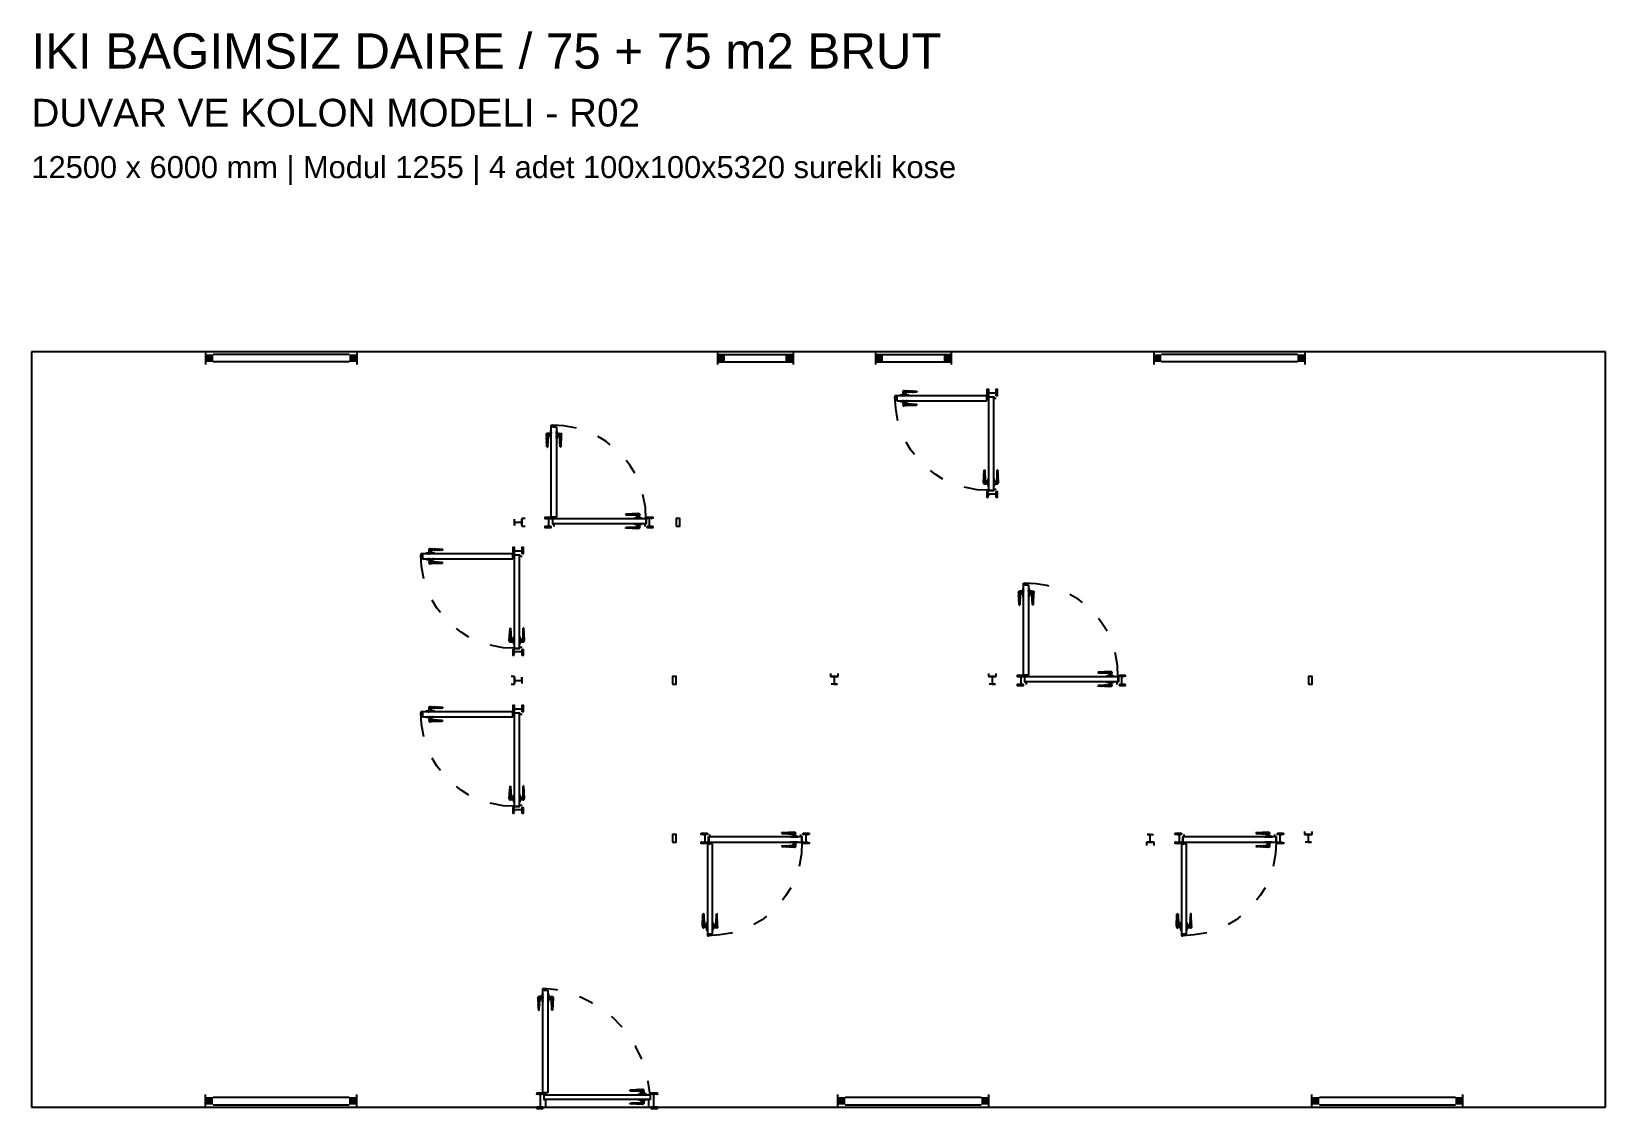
# Model space of a CAD drawing. Header units: millimetres. Extents: x -973 to 28250, y -35942 to 8545.
# Drawn here: x 0 to 12500, y -11 to 8545 of the extents above; entities that cross this region are included whole.
import ezdxf

# ---------------------------------------------------------------- set-up
doc = ezdxf.new("R2010")
doc.units = ezdxf.units.MM
for name, color, linetype in [('PENCERE', 10, 'Continuous'), ('R02_BAGLANTI', 3, 'Continuous'), ('R02_DUVAR', 7, 'Continuous'), ('R02_KOT', 4, 'Continuous'), ('R02_OZEL', 6, 'Continuous'), ('R02_YAZI', 7, 'Continuous')]:
    doc.layers.add(name, color=color, linetype=linetype)
doc.styles.get("Standard").update_dxf_attribs({"font": 'Arial.ttf'})

msp = doc.modelspace()

# ---------------------------------------------------------------- texts
at = {"layer": 'R02_YAZI'}
for s, height, p in [('IKI BAGIMSIZ DAIRE / 75 + 75 m2 BRUT', 280, (0, 8250)), ('DUVAR VE KOLON MODELI - R02', 220, (0, 7790)), ('12500 x 6000 mm | Modul 1255 | 4 adet 100x100x5320 surekli kose', 175, (0, 7380))]:
    msp.add_text(s, height=height, dxfattribs=at).set_placement(p)

# ---------------------------------------------------------------- blocks, each defined once
blk = doc.blocks.new('R02_SRC_P02')
at = {"layer": 'PENCERE', "color": 1}
for p, q in [((53839.9, 6703.8), (53839.9, 6713.8)), ((53959.9, 6703.8), (53959.9, 6713.8)), ((53845.9, 6711.8), (53953.9, 6711.8)), ((53845.9, 6705.8), (53953.9, 6705.8))]:
    blk.add_line(p, q, dxfattribs=at)
for points in [[(53839.9, 6705.8), (53845.9, 6705.8), (53839.9, 6711.8), (53845.9, 6711.8)], [(53959.9, 6705.8), (53953.9, 6705.8), (53959.9, 6711.8), (53953.9, 6711.8)]]:
    blk.add_solid(points, dxfattribs=at)
blk = doc.blocks.new('R02_CK_D02_H_1_1_M')
at = {"xscale": 10, "yscale": 10}
blk.add_blockref('R02_SRC_P02', (-538371.2443, -67038.23149), dxfattribs=at)
blk = doc.blocks.new('R02_SRC_K02')
at = {"color": 133, "linetype": 'Continuous', "lineweight": 25, "true_color": 0x6ec1dd}
for p, q in [((54378.5, 7078.5), (54378.5, 7162.8)), ((54370.3, 7155.8), (54370.9, 7155.2)), ((54370.3, 7155.5), (54370.9, 7145.6)), ((54370.9, 7155.2), (54370.3, 7155.2)), ((54370.9, 7154.6), (54370.3, 7154.6)), ((54370.6, 7156.3), (54371.7, 7156.3)), ((54370.6, 7156), (54370.6, 7156)), ((54370.6, 7156), (54371.2, 7155.5)), ((54370.6, 7154.1), (54370.9, 7154.6)), ((54370.6, 7153.8), (54371.2, 7154.3)), ((54370.6, 7153.8), (54370.6, 7153.8)), ((54371.2, 7152.4), (54370.6, 7153.5)), ((54370.6, 7153.5), (54371.7, 7153.5)), ((54370.6, 7153.5), (54370.6, 7153.5)), ((54370.6, 7153.5), (54371.2, 7152.7)), ((54370.6, 7152.9), (54370.9, 7152.4)), ((54370.9, 7152.4), (54370.6, 7152.4)), ((54370.9, 7152.1), (54370.6, 7152.1)), ((54370.6, 7151.8), (54370.9, 7152.1)), ((54370.6, 7151), (54371.2, 7151.8)), ((54370.6, 7151), (54371.7, 7151)), ((54370.6, 7151), (54370.6, 7151)), ((54370.6, 7151), (54370.6, 7151)), ((54370.6, 7151), (54371.2, 7150.1)), ((54370.6, 7150.1), (54370.9, 7149.8)), ((54370.9, 7156.3), (54370.9, 7156.3)), ((54370.9, 7156.3), (54370.9, 7156)), ((54371.7, 7156), (54370.9, 7156)), ((54370.9, 7155.5), (54370.9, 7155.2)), ((54370.9, 7155.5), (54371.2, 7155.5)), ((54371.2, 7154.9), (54370.9, 7155.2)), ((54371.2, 7154.9), (54370.9, 7154.6)), ((54370.9, 7154.3), (54370.9, 7154.6)), ((54370.9, 7154.3), (54371.2, 7154.3)), ((54370.9, 7153.5), (54370.9, 7153.8)), ((54371.7, 7153.8), (54370.9, 7153.8)), ((54370.9, 7153.5), (54370.9, 7153.5)), ((54371.7, 7153.5), (54370.9, 7153.5)), ((54370.9, 7152.7), (54370.9, 7152.4)), ((54370.9, 7152.7), (54371.2, 7152.7)), ((54371.2, 7152.4), (54370.9, 7152.4)), ((54371.2, 7152.4), (54370.9, 7152.1)), ((54370.9, 7151.8), (54370.9, 7152.1)), ((54370.9, 7151.8), (54371.2, 7151.8)), ((54370.9, 7151), (54370.9, 7151.2)), ((54371.7, 7151.2), (54370.9, 7151.2)), ((54370.9, 7151), (54370.9, 7150.7)), ((54371.7, 7150.7), (54370.9, 7150.7)), ((54370.9, 7150.1), (54370.9, 7149.8)), ((54370.9, 7150.1), (54371.2, 7150.1)), ((54371.7, 7156.3), (54371.2, 7156.3)), ((54371.2, 7155.2), (54371.4, 7156)), ((54371.2, 7154.9), (54371.2, 7155.2)), ((54371.2, 7154.9), (54371.4, 7154.9)), ((54371.2, 7154.9), (54371.2, 7154.6)), ((54371.2, 7154.9), (54371.4, 7154.9)), ((54371.2, 7154.6), (54371.4, 7153.8)), ((54371.2, 7152.7), (54371.4, 7153.5)), ((54371.2, 7152.4), (54371.2, 7152.7)), ((54371.2, 7152.4), (54371.4, 7152.4)), ((54371.7, 7151.2), (54371.2, 7152.1)), ((54371.2, 7152.1), (54371.2, 7151.8)), ((54371.2, 7152.1), (54371.4, 7152.1)), ((54371.2, 7151.8), (54371.4, 7151.2)), ((54371.2, 7149.8), (54371.4, 7150.7)), ((54371.7, 7150.4), (54371.2, 7149.8)), ((54371.4, 7156.6), (54371.4, 7156.3)), ((54371.4, 7156.6), (54371.4, 7156.3)), ((54373.7, 7156.6), (54371.4, 7156.6)), ((54371.7, 7155.8), (54371.4, 7156)), ((54371.4, 7154.9), (54372, 7155.8)), ((54371.7, 7154.9), (54371.4, 7155.2)), ((54372.6, 7155.2), (54371.4, 7155.2)), ((54371.7, 7154.9), (54371.4, 7154.6)), ((54371.4, 7154.9), (54371.7, 7154.1)), ((54372.6, 7154.6), (54371.4, 7154.6)), ((54371.4, 7145.6), (54371.7, 7154.3)), ((54371.7, 7154.1), (54371.4, 7153.8)), ((54371.7, 7153.2), (54371.4, 7153.5)), ((54371.4, 7152.4), (54371.7, 7152.9)), ((54371.7, 7152.4), (54371.4, 7152.4)), ((54371.7, 7152.4), (54371.4, 7152.1)), ((54371.7, 7152.4), (54371.4, 7152.4)), ((54371.7, 7152.1), (54371.4, 7152.1)), ((54371.4, 7152.1), (54371.7, 7151.8)), ((54371.7, 7151.2), (54371.4, 7151.2)), ((54371.7, 7150.4), (54371.4, 7150.7)), ((54371.4, 7149.8), (54371.7, 7150.1)), ((54372, 7156.3), (54371.7, 7156.6)), ((54371.7, 7156.3), (54371.7, 7156.3)), ((54371.7, 7156.3), (54371.7, 7156)), ((54371.7, 7155.8), (54372, 7155.8)), ((54371.7, 7154.1), (54371.7, 7154.1)), ((54371.7, 7153.5), (54371.7, 7153.8)), ((54371.7, 7153.5), (54371.7, 7153.5)), ((54371.7, 7153.2), (54371.7, 7153.2)), ((54371.7, 7151.2), (54371.7, 7151.2)), ((54371.7, 7151.2), (54371.7, 7151.2)), ((54371.7, 7150.7), (54371.7, 7150.7)), ((54372, 7156.3), (54372, 7156.6)), ((54372, 7156.3), (54372.3, 7156.3)), ((54372.6, 7154.9), (54372, 7156)), ((54372, 7156), (54372, 7155.8)), ((54372, 7156), (54372.3, 7156)), ((54372, 7155.8), (54372.3, 7155.2)), ((54373.7, 7154.6), (54372, 7154.6)), ((54372, 7154.3), (54372, 7154.3)), ((54372.3, 7156.3), (54372.3, 7156.6)), ((54372.6, 7156.3), (54372.3, 7156.3)), ((54372.6, 7156.3), (54372.3, 7156)), ((54373.1, 7156.3), (54372.3, 7156.3)), ((54373.1, 7156), (54372.3, 7156)), ((54372.3, 7156), (54372.6, 7155.5)), ((54372.6, 7155.5), (54372.3, 7155.2)), ((54372.6, 7154.6), (54372.3, 7154.6)), ((54372.3, 7154.6), (54372.3, 7154.6)), ((54372.6, 7155.2), (54373.1, 7156)), ((54372.6, 7155.5), (54372.6, 7155.5)), ((54372.6, 7154.9), (54372.6, 7155.2)), ((54372.8, 7154.9), (54372.6, 7155.2)), ((54372.6, 7154.9), (54372.6, 7154.6)), ((54372.6, 7154.9), (54372.6, 7154.6)), ((54372.8, 7154.9), (54372.6, 7154.6)), ((54372.6, 7154.6), (54372.6, 7154.6)), ((54372.8, 7154.6), (54372.8, 7154.9)), ((54372.8, 7154.9), (54373.1, 7154.9)), ((54372.8, 7154.9), (54373.1, 7154.9)), ((54373.1, 7156.6), (54373.1, 7156.3)), ((54373.1, 7156.6), (54373.1, 7156.3)), ((54373.4, 7156.3), (54373.1, 7156.3)), ((54373.4, 7156.3), (54373.1, 7156)), ((54373.1, 7155.8), (54373.1, 7156)), ((54373.1, 7155.8), (54373.4, 7155.8)), ((54373.1, 7154.9), (54373.4, 7155.8)), ((54373.1, 7154.9), (54373.1, 7155.2)), ((54373.7, 7155.2), (54373.1, 7155.2)), ((54373.1, 7154.9), (54373.1, 7154.6)), ((54373.1, 7154.9), (54373.1, 7154.6)), ((54373.7, 7154.6), (54373.1, 7154.6)), ((54373.4, 7156.3), (54373.4, 7156.6)), ((54373.4, 7156.3), (54373.4, 7156.6)), ((54373.4, 7156.3), (54373.7, 7156.3)), ((54373.7, 7156), (54373.4, 7156)), ((54373.4, 7156), (54373.4, 7155.8)), ((54373.4, 7156), (54373.7, 7156)), ((54373.4, 7155.8), (54373.7, 7155.5)), ((54373.7, 7156.9), (54373.7, 7156.9)), ((54373.7, 7156.3), (54374, 7156.6)), ((54373.7, 7156.3), (54374, 7156.3)), ((54373.7, 7156.3), (54373.7, 7156.3)), ((54374, 7155.5), (54373.7, 7156)), ((54373.7, 7156), (54373.7, 7156)), ((54373.7, 7155.5), (54374, 7155.2)), ((54374, 7155.2), (54373.7, 7155.2)), ((54373.7, 7154.9), (54374, 7154.9)), ((54374, 7154.6), (54373.7, 7154.6)), ((54373.7, 7154.3), (54374, 7154.6)), ((54374, 7154.3), (54373.7, 7154.1)), ((54373.7, 7154.1), (54374, 7154.1)), ((54373.7, 7154.1), (54373.7, 7154.1)), ((54374, 7158.6), (54374.3, 7158)), ((54374, 7158.6), (54374, 7152.4)), ((54374.5, 7158.6), (54374, 7158.6)), ((54374, 7158), (54374, 7158)), ((54374, 7158), (54374.3, 7158)), ((54374, 7157.4), (54374, 7157.7)), ((54374, 7157.7), (54374, 7157.7)), ((54374, 7157.4), (54374, 7157.4)), ((54374.3, 7157.4), (54374, 7156.9)), ((54374, 7157.4), (54374, 7157.4)), ((54374, 7157.4), (54374, 7157.4)), ((54374, 7157.2), (54374, 7157.2)), ((54374, 7157.2), (54374.3, 7157.2)), ((54374, 7156.6), (54374.3, 7157.2)), ((54374, 7156.3), (54374.5, 7156.3)), ((54374, 7156.3), (54374, 7156.3)), ((54374, 7156.3), (54374, 7156)), ((54374, 7156.3), (54374, 7156.3)), ((54374.5, 7156.3), (54374, 7156.3)), ((54374, 7156), (54374, 7156)), ((54374, 7156), (54374, 7156)), ((54374.5, 7156), (54374, 7156)), ((54374, 7155.5), (54374, 7155.2)), ((54374, 7155.5), (54374.3, 7155.5)), ((54374, 7154.9), (54374, 7155.2)), ((54374, 7155.2), (54374, 7155.2)), ((54374, 7155.2), (54374, 7155.2)), ((54374, 7154.9), (54374, 7154.9)), ((54374, 7154.9), (54374, 7154.6)), ((54374, 7154.3), (54374, 7154.6)), ((54374, 7154.6), (54374, 7154.6)), ((54374, 7154.6), (54374, 7154.6)), ((54374, 7154.3), (54374.3, 7154.3)), ((54374, 7154.1), (54374.3, 7154.3)), ((54374, 7153.5), (54374, 7153.8)), ((54374.5, 7153.8), (54374, 7153.8)), ((54374, 7153.5), (54374.5, 7153.5)), ((54374, 7153.5), (54374, 7153.5)), ((54374.5, 7153.5), (54374, 7153.5)), ((54374, 7153.2), (54374.3, 7152.7)), ((54374, 7152.4), (54374, 7152.7)), ((54374, 7152.7), (54374, 7152.7)), ((54374, 7152.7), (54374.3, 7152.7)), ((54374.5, 7152.4), (54374, 7152.4)), ((54374.3, 7158), (54374.5, 7158.3)), ((54374.5, 7158), (54374.3, 7157.7)), ((54374.3, 7157.7), (54374.3, 7158)), ((54374.3, 7157.7), (54374.5, 7157.7)), ((54374.3, 7157.4), (54374.5, 7157.4)), ((54374.3, 7157.4), (54374.3, 7157.2)), ((54374.3, 7157.4), (54374.5, 7157.4)), ((54374.3, 7157.2), (54374.5, 7156.9)), ((54374.3, 7155.2), (54374.5, 7155.8)), ((54374.3, 7154.9), (54374.3, 7155.2)), ((54374.3, 7154.9), (54374.5, 7154.9)), ((54374.3, 7154.9), (54374.5, 7154.9)), ((54374.3, 7154.9), (54374.3, 7154.6)), ((54374.3, 7154.9), (54374.5, 7154.9)), ((54374.3, 7154.6), (54374.5, 7154.1)), ((54374.3, 7152.7), (54374.5, 7152.9)), ((54374.5, 7152.7), (54374.3, 7152.4)), ((54374.3, 7152.4), (54374.3, 7152.7)), ((54374.5, 7161.4), (54374.5, 7079.9)), ((54378.5, 7158.6), (54378.8, 7158)), ((54378.5, 7158), (54378.5, 7157.7)), ((54378.5, 7158), (54378.8, 7158)), ((54378.8, 7157.4), (54378.5, 7157.7)), ((54378.5, 7157.7), (54378.5, 7157.7)), ((54378.8, 7157.4), (54378.5, 7156.9)), ((54378.8, 7157.4), (54378.5, 7157.4)), ((54378.5, 7157.2), (54378.5, 7157.4)), ((54378.5, 7157.4), (54378.5, 7157.4)), ((54378.5, 7157.2), (54378.8, 7157.2)), ((54378.5, 7156.3), (54378.8, 7157.2)), ((54378.5, 7156.3), (54379.1, 7156.3)), ((54378.5, 7156.3), (54378.5, 7156.3)), ((54378.5, 7156.3), (54378.5, 7156)), ((54379.1, 7156.3), (54378.5, 7156.3)), ((54379.1, 7156), (54378.5, 7156)), ((54378.5, 7156), (54378.8, 7155.5)), ((54378.5, 7155.5), (54378.5, 7155.2)), ((54378.5, 7155.5), (54378.8, 7155.5)), ((54378.8, 7154.9), (54378.5, 7155.2)), ((54378.5, 7155.2), (54378.5, 7155.2)), ((54378.8, 7154.9), (54378.5, 7154.6)), ((54378.5, 7154.3), (54378.5, 7154.6)), ((54378.5, 7154.6), (54378.5, 7154.6)), ((54378.5, 7154.3), (54378.8, 7154.3)), ((54378.5, 7153.8), (54378.8, 7154.3)), ((54378.5, 7153.5), (54378.5, 7153.8)), ((54379.1, 7153.8), (54378.5, 7153.8)), ((54378.5, 7153.5), (54379.1, 7153.5)), ((54378.5, 7153.5), (54378.5, 7153.5)), ((54379.1, 7153.5), (54378.5, 7153.5)), ((54378.5, 7153.2), (54378.8, 7152.7)), ((54378.8, 7152.4), (54378.5, 7152.9)), ((54378.5, 7152.7), (54378.5, 7152.4)), ((54378.5, 7152.7), (54378.8, 7152.7)), ((54378.8, 7158), (54379.1, 7158.3)), ((54378.8, 7157.7), (54378.8, 7158)), ((54379.1, 7157.7), (54378.8, 7157.7)), ((54378.8, 7157.7), (54379.1, 7157.7)), ((54378.8, 7157.4), (54378.8, 7157.2)), ((54378.8, 7157.4), (54379.1, 7157.4)), ((54378.8, 7157.2), (54379.1, 7156.9)), ((54378.8, 7154.9), (54378.8, 7155.2)), ((54378.8, 7154.9), (54379.1, 7154.9)), ((54378.8, 7154.9), (54378.8, 7154.6)), ((54378.8, 7154.9), (54379.1, 7154.9)), ((54378.8, 7154.6), (54379.1, 7154.3)), ((54378.8, 7152.7), (54379.1, 7152.9)), ((54378.8, 7152.4), (54378.8, 7152.7)), ((54379.3, 7156.9), (54379.1, 7156.9)), ((54379.1, 7156.9), (54379.1, 7156.3)), ((54379.3, 7156.6), (54379.1, 7156.3)), ((54379.1, 7156.3), (54379.3, 7156.3)), ((54379.3, 7156.3), (54379.1, 7156.3)), ((54379.3, 7156), (54379.1, 7156)), ((54379.3, 7154.9), (54379.1, 7155.2)), ((54379.3, 7155.2), (54379.1, 7155.2)), ((54379.1, 7154.9), (54379.3, 7155.2)), ((54379.1, 7154.9), (54379.3, 7154.9)), ((54379.1, 7154.9), (54379.1, 7154.9)), ((54379.1, 7154.9), (54379.1, 7154.9)), ((54379.1, 7154.9), (54379.3, 7154.6)), ((54379.3, 7154.6), (54379.1, 7154.6)), ((54379.3, 7154.6), (54379.1, 7154.6)), ((54379.1, 7154.3), (54379.1, 7154.1)), ((54379.3, 7156.9), (54379.3, 7154.1)), ((54379.6, 7156.3), (54379.3, 7156.6)), ((54379.3, 7156.6), (54381.3, 7156.6)), ((54379.3, 7156.3), (54379.3, 7156.3)), ((54379.3, 7156.3), (54379.3, 7156.3)), ((54379.3, 7156.3), (54379.3, 7156)), ((54379.3, 7156.3), (54379.3, 7156.3)), ((54379.3, 7156), (54379.3, 7156)), ((54379.3, 7155.8), (54379.6, 7155.8)), ((54379.3, 7155.2), (54379.6, 7155.8)), ((54380.2, 7155.2), (54379.3, 7155.2)), ((54379.3, 7154.9), (54379.3, 7154.6)), ((54380.2, 7154.6), (54379.3, 7154.6)), ((54379.3, 7154.6), (54380.7, 7154.6)), ((54379.6, 7156.3), (54379.6, 7156.6)), ((54379.6, 7156.3), (54379.9, 7156.3)), ((54380.2, 7154.9), (54379.6, 7156)), ((54379.6, 7156), (54379.6, 7155.8)), ((54379.6, 7156), (54379.9, 7156)), ((54379.6, 7155.8), (54379.9, 7155.2)), ((54379.9, 7156.3), (54379.9, 7156.6)), ((54380.2, 7156.3), (54379.9, 7156.3)), ((54380.2, 7156.3), (54379.9, 7156)), ((54380.7, 7156.3), (54379.9, 7156.3)), ((54380.7, 7156), (54379.9, 7156)), ((54379.9, 7156), (54380.2, 7155.5)), ((54380.2, 7155.5), (54379.9, 7155.2)), ((54380.2, 7154.6), (54379.9, 7154.6)), ((54379.9, 7154.6), (54379.9, 7154.6)), ((54380.2, 7155.2), (54380.7, 7156)), ((54380.2, 7155.5), (54380.2, 7155.5)), ((54380.2, 7154.9), (54380.2, 7155.2)), ((54380.5, 7154.9), (54380.2, 7155.2)), ((54380.2, 7154.9), (54380.2, 7154.6)), ((54380.2, 7154.9), (54380.2, 7154.6)), ((54380.5, 7154.9), (54380.2, 7154.6)), ((54380.2, 7154.6), (54380.2, 7154.6)), ((54380.5, 7154.6), (54380.5, 7154.9)), ((54380.5, 7154.9), (54380.7, 7154.9)), ((54380.5, 7154.9), (54380.7, 7154.9)), ((54380.7, 7156.6), (54380.7, 7156.3)), ((54380.7, 7156.6), (54380.7, 7156.3)), ((54381, 7156.3), (54380.7, 7156.3)), ((54381, 7156.3), (54380.7, 7156)), ((54380.7, 7155.8), (54380.7, 7156)), ((54380.7, 7155.8), (54381, 7155.8)), ((54380.7, 7154.9), (54381, 7155.8)), ((54380.7, 7154.9), (54380.7, 7155.2)), ((54381.6, 7155.2), (54380.7, 7155.2)), ((54380.7, 7154.9), (54380.7, 7154.6)), ((54380.7, 7154.9), (54380.7, 7154.3)), ((54381.6, 7154.6), (54380.7, 7154.6)), ((54380.7, 7154.3), (54380.7, 7154.3)), ((54381, 7156.3), (54381, 7156.6)), ((54381, 7156.3), (54381, 7156.6)), ((54381, 7156.3), (54381.3, 7156.3)), ((54381, 7156), (54381, 7155.8)), ((54381, 7156), (54381.3, 7156)), ((54381, 7155.8), (54381.6, 7155.2)), ((54381, 7153.8), (54381.6, 7154.6)), ((54381.3, 7145.6), (54381, 7154.3)), ((54381, 7154.1), (54381, 7154.1)), ((54381, 7154.1), (54381, 7154.1)), ((54381, 7153.8), (54381, 7153.8)), ((54381, 7153.8), (54381.3, 7153.8)), ((54381, 7153.5), (54382.4, 7153.5)), ((54381, 7153.5), (54381, 7153.5)), ((54381, 7153.5), (54381, 7153.2)), ((54381, 7153.5), (54381.3, 7153.5)), ((54381, 7153.2), (54381, 7153.2)), ((54381, 7153.2), (54381, 7153.2)), ((54381, 7153.2), (54381.6, 7152.4)), ((54381, 7152.4), (54381.6, 7152.4)), ((54381.6, 7152.4), (54381, 7152.4)), ((54381.6, 7152.1), (54381, 7152.1)), ((54381, 7151.5), (54381.6, 7152.1)), ((54381, 7151), (54382.2, 7151)), ((54381, 7151), (54381, 7151)), ((54381, 7151), (54381.3, 7151)), ((54381, 7151), (54381, 7151)), ((54381, 7151), (54381.3, 7151)), ((54381, 7150.4), (54381.6, 7149.8)), ((54381.3, 7156.3), (54381.6, 7156.6)), ((54381.3, 7156), (54381.9, 7155.5)), ((54381.3, 7153.8), (54381.9, 7154.3)), ((54381.3, 7153.5), (54381.9, 7152.7)), ((54381.3, 7151), (54381.9, 7151.8)), ((54381.3, 7151), (54381.9, 7150.1)), ((54381.6, 7156.3), (54381.6, 7156.3)), ((54381.6, 7156.3), (54381.6, 7156)), ((54381.6, 7156.3), (54381.6, 7156.3)), ((54382.2, 7156), (54381.6, 7156)), ((54381.6, 7155.5), (54381.6, 7155.2)), ((54381.6, 7155.5), (54381.9, 7155.5)), ((54381.6, 7154.9), (54381.6, 7155.2)), ((54381.6, 7154.9), (54381.6, 7154.6)), ((54381.6, 7154.3), (54381.6, 7154.6)), ((54381.6, 7154.3), (54381.9, 7154.3)), ((54381.6, 7153.5), (54381.6, 7153.8)), ((54382.4, 7153.8), (54381.6, 7153.8)), ((54381.6, 7153.5), (54381.6, 7153.5)), ((54382.4, 7153.5), (54381.6, 7153.5)), ((54381.6, 7152.7), (54381.6, 7152.4)), ((54381.6, 7152.7), (54381.9, 7152.7)), ((54381.6, 7152.4), (54381.6, 7152.4)), ((54381.6, 7152.4), (54381.6, 7152.1)), ((54381.6, 7151.8), (54381.6, 7152.1)), ((54381.6, 7151.8), (54381.9, 7151.8)), ((54381.6, 7151), (54381.6, 7151.2)), ((54382.2, 7151.2), (54381.6, 7151.2)), ((54381.6, 7151), (54381.6, 7150.7)), ((54382.2, 7150.7), (54381.6, 7150.7)), ((54381.6, 7150.1), (54381.6, 7149.8)), ((54381.6, 7150.1), (54381.9, 7150.1)), ((54381.9, 7155.2), (54382.2, 7156)), ((54381.9, 7154.9), (54381.9, 7155.2)), ((54381.9, 7154.9), (54382.4, 7154.9)), ((54381.9, 7154.9), (54382.2, 7154.9)), ((54381.9, 7154.9), (54381.9, 7154.6)), ((54381.9, 7154.9), (54382.2, 7154.9)), ((54381.9, 7154.6), (54382.2, 7153.8)), ((54381.9, 7152.7), (54382.2, 7153.5)), ((54381.9, 7152.4), (54381.9, 7152.7)), ((54381.9, 7152.4), (54382.2, 7152.4)), ((54381.9, 7152.4), (54382.2, 7152.4)), ((54382.2, 7151.5), (54381.9, 7152.1)), ((54381.9, 7152.1), (54381.9, 7151.8)), ((54381.9, 7152.1), (54382.2, 7152.1)), ((54381.9, 7151.8), (54382.2, 7151.2)), ((54381.9, 7149.8), (54382.2, 7150.7)), ((54382.2, 7150.1), (54381.9, 7149.8)), ((54382.4, 7155.8), (54382.2, 7156)), ((54382.2, 7154.9), (54382.4, 7155.5)), ((54382.4, 7154.9), (54382.2, 7155.2)), ((54382.4, 7155.2), (54382.2, 7155.2)), ((54382.4, 7154.9), (54382.2, 7154.6)), ((54382.2, 7154.9), (54382.4, 7154.3)), ((54382.4, 7154.6), (54382.2, 7154.6)), ((54382.4, 7154.1), (54382.2, 7153.8)), ((54382.4, 7153.2), (54382.2, 7153.5)), ((54382.2, 7152.4), (54382.2, 7152.7)), ((54382.2, 7152.4), (54382.2, 7152.4)), ((54382.2, 7152.4), (54382.2, 7152.4)), ((54382.2, 7152.1), (54382.2, 7152.1)), ((54382.2, 7152.1), (54382.2, 7152.1)), ((54382.2, 7152.1), (54382.2, 7152.1)), ((54382.4, 7155.8), (54382.4, 7155.8)), ((54382.4, 7154.1), (54382.4, 7154.1)), ((54370.9, 7149.8), (54370.6, 7149.8)), ((54371.2, 7149.6), (54370.6, 7148.7)), ((54370.9, 7149.3), (54370.6, 7149.3)), ((54370.6, 7149.3), (54370.9, 7149.3)), ((54370.6, 7148.4), (54371.2, 7149.3)), ((54371.2, 7149.6), (54370.9, 7149.8)), ((54371.2, 7149.6), (54370.9, 7149.3)), ((54370.9, 7149.3), (54370.9, 7149.3)), ((54370.9, 7149.3), (54371.2, 7149.3)), ((54370.9, 7148.4), (54371.7, 7148.4)), ((54370.9, 7148.4), (54370.9, 7148.4)), ((54370.9, 7148.4), (54370.9, 7148.1)), ((54371.7, 7148.4), (54370.9, 7148.4)), ((54371.4, 7148.1), (54370.9, 7148.1)), ((54370.9, 7148.1), (54371.2, 7147.3)), ((54371.2, 7147), (54370.9, 7147.6)), ((54371.2, 7147), (54370.9, 7147.3)), ((54370.9, 7147.3), (54370.9, 7147.3)), ((54370.9, 7147.3), (54371.2, 7147.3)), ((54370.9, 7147.3), (54370.9, 7147.3)), ((54370.9, 7147.3), (54370.9, 7147.3)), ((54371.2, 7147), (54370.9, 7146.7)), ((54370.9, 7146.7), (54370.9, 7146.7)), ((54370.9, 7145.9), (54371.2, 7146.5)), ((54370.9, 7145.6), (54370.9, 7145.9)), ((54371.4, 7145.9), (54370.9, 7145.9)), ((54370.9, 7145.6), (54371.4, 7145.6)), ((54370.9, 7145.6), (54370.9, 7145.6)), ((54371.2, 7149.8), (54371.2, 7149.8)), ((54371.2, 7149.8), (54371.4, 7149.8)), ((54371.2, 7149.6), (54371.2, 7149.3)), ((54371.2, 7149.6), (54371.4, 7149.6)), ((54371.2, 7149.3), (54371.4, 7148.4)), ((54371.2, 7147.3), (54371.4, 7148.1)), ((54371.2, 7147), (54371.2, 7147.3)), ((54371.2, 7147), (54371.4, 7147)), ((54371.4, 7146.5), (54371.2, 7146.7)), ((54371.2, 7146.7), (54371.2, 7146.7)), ((54371.2, 7146.7), (54371.4, 7146.7)), ((54371.2, 7146.7), (54371.4, 7145.9)), ((54371.2, 7145.6), (54371.2, 7145.6)), ((54371.2, 7145.6), (54371.2, 7145.6)), ((54371.2, 7145.6), (54371.2, 7145.6)), ((54371.7, 7149.6), (54371.4, 7149.8)), ((54371.7, 7149.8), (54371.4, 7149.8)), ((54371.7, 7149.6), (54371.4, 7149.3)), ((54371.4, 7149.6), (54371.7, 7149.3)), ((54371.7, 7149.3), (54371.4, 7149.3)), ((54371.7, 7148.7), (54371.4, 7148.4)), ((54371.4, 7148.1), (54371.4, 7148.1)), ((54371.4, 7147), (54371.4, 7147.3)), ((54371.4, 7146.7), (54371.4, 7146.7)), ((54381.6, 7149.8), (54381.3, 7149.8)), ((54381.3, 7149.6), (54381.6, 7149.6)), ((54381.9, 7149.6), (54381.3, 7148.7)), ((54381.6, 7149.3), (54381.3, 7149.3)), ((54381.3, 7149), (54381.6, 7149.3)), ((54381.3, 7148.4), (54381.9, 7149.3)), ((54381.3, 7148.4), (54382.2, 7148.4)), ((54381.3, 7148.4), (54381.3, 7148.4)), ((54381.3, 7148.1), (54381.3, 7148.1)), ((54381.3, 7148.1), (54381.9, 7147.3)), ((54381.9, 7147), (54381.3, 7147.9)), ((54381.3, 7147.6), (54381.6, 7147.3)), ((54381.6, 7147.3), (54381.3, 7147.3)), ((54381.3, 7147), (54381.6, 7147)), ((54381.6, 7146.7), (54381.3, 7146.7)), ((54381.3, 7146.5), (54381.6, 7146.7)), ((54381.3, 7145.9), (54381.9, 7146.5)), ((54381.3, 7145.9), (54381.3, 7145.9)), ((54381.3, 7145.6), (54381.9, 7145.6)), ((54381.6, 7149.6), (54381.6, 7149.8)), ((54381.6, 7149.6), (54381.6, 7149.3)), ((54381.6, 7149.3), (54381.6, 7149.3)), ((54381.6, 7149.3), (54381.9, 7149.3)), ((54381.6, 7148.4), (54381.6, 7148.4)), ((54381.6, 7148.4), (54381.6, 7148.1)), ((54382.2, 7148.4), (54381.6, 7148.4)), ((54382.2, 7148.1), (54381.6, 7148.1)), ((54381.6, 7147), (54381.6, 7147.3)), ((54381.6, 7147.3), (54381.6, 7147.3)), ((54381.6, 7147.3), (54381.9, 7147.3)), ((54381.6, 7147), (54381.6, 7146.7)), ((54381.6, 7146.5), (54381.6, 7146.7)), ((54381.6, 7146.5), (54381.9, 7146.5)), ((54381.6, 7145.6), (54381.6, 7145.9)), ((54381.9, 7145.9), (54381.6, 7145.9)), ((54381.6, 7145.6), (54381.6, 7145.6)), ((54381.6, 7145.6), (54381.6, 7145.6)), ((54381.9, 7149.8), (54381.9, 7149.8)), ((54381.9, 7149.8), (54382.2, 7149.8)), ((54381.9, 7149.6), (54382.2, 7149.6)), ((54381.9, 7149.6), (54381.9, 7149.3)), ((54381.9, 7149.6), (54382.2, 7149.6)), ((54381.9, 7149.3), (54382.2, 7148.7)), ((54381.9, 7147.3), (54382.2, 7147.9)), ((54381.9, 7147), (54381.9, 7147.3)), ((54381.9, 7147), (54382.2, 7147)), ((54381.9, 7147), (54382.2, 7147)), ((54382.2, 7146.7), (54381.9, 7146.7)), ((54381.9, 7146.7), (54381.9, 7146.7)), ((54381.9, 7146.7), (54382.2, 7146.7)), ((54381.9, 7146.7), (54381.9, 7146.2)), ((54381.9, 7145.6), (54381.9, 7145.6)), ((54288, 7079.6), (54287.4, 7078.5)), ((54287.7, 7079.3), (54287.4, 7079.3)), ((54287.4, 7078.8), (54287.7, 7079.3)), ((54288, 7079.6), (54287.7, 7079.3)), ((54287.7, 7079.3), (54288, 7079.3)), ((54287.7, 7078.5), (54288, 7079.3)), ((54288.3, 7079.6), (54288, 7079.3)), ((54288, 7079.3), (54288.5, 7078.5)), ((54288.5, 7078.5), (54288.3, 7079.6)), ((54288.3, 7079.6), (54288.5, 7079.6)), ((54288.5, 7079.6), (54288.5, 7079.3)), ((54288.5, 7079.6), (54288.8, 7078.8)), ((54289.4, 7079.3), (54288.5, 7079.3)), ((54288.5, 7078.8), (54288.5, 7078.5)), ((54288.5, 7078.8), (54288.8, 7078.8)), ((54288.8, 7078.8), (54289.1, 7079.3)), ((54288.8, 7078.5), (54288.8, 7078.8)), ((54289.7, 7079.6), (54289.1, 7078.5)), ((54289.4, 7079.3), (54289.1, 7079.3)), ((54289.4, 7079.6), (54289.4, 7079.3)), ((54289.4, 7079.3), (54289.7, 7079.3)), ((54289.4, 7078.5), (54289.7, 7079.3)), ((54290.2, 7078.5), (54289.7, 7079.6)), ((54289.7, 7079.6), (54289.7, 7079.3)), ((54289.7, 7079.6), (54290, 7079.6)), ((54289.7, 7079.3), (54290, 7078.5)), ((54290.2, 7079.6), (54290, 7079.3)), ((54290, 7079.6), (54290.2, 7078.8)), ((54290.8, 7079.3), (54290, 7079.3)), ((54290.2, 7078.8), (54290, 7078.5)), ((54290.2, 7078.8), (54290.8, 7079.3)), ((54290.2, 7078.5), (54290.2, 7078.8)), ((54290.2, 7078.8), (54290.2, 7078.8)), ((54291.1, 7079.6), (54290.5, 7078.5)), ((54290.5, 7068.6), (54290.5, 7078.5)), ((54291.1, 7079.6), (54290.8, 7079.3)), ((54290.8, 7079.3), (54290.8, 7079.3)), ((54290.8, 7079.3), (54291.1, 7079.3)), ((54290.8, 7078.5), (54291.1, 7079.3)), ((54291.7, 7078.5), (54291.1, 7079.6)), ((54291.1, 7079.6), (54291.1, 7079.3)), ((54291.1, 7079.6), (54291.4, 7079.6)), ((54291.1, 7079.3), (54291.4, 7078.5)), ((54291.4, 7079.6), (54291.9, 7078.8)), ((54291.7, 7079.6), (54291.7, 7079.3)), ((54292.5, 7079.3), (54291.7, 7079.3)), ((54291.7, 7078.8), (54291.7, 7078.5)), ((54291.7, 7078.8), (54291.9, 7078.8)), ((54291.9, 7078.8), (54292.2, 7079.3)), ((54291.9, 7078.5), (54291.9, 7078.8)), ((54292.5, 7079.3), (54292.2, 7079.3)), ((54292.5, 7079.1), (54292.2, 7078.5)), ((54292.2, 7078.5), (54292.5, 7078.8)), ((54377.4, 7078.5), (54293.3, 7078.5)), ((54293.3, 7078.5), (54293.3, 7074.6)), ((54296.4, 7078.8), (54296.7, 7079.1)), ((54296.4, 7079.1), (54302.4, 7079.1)), ((54296.4, 7078.5), (54296.4, 7078.8)), ((54296.4, 7078.8), (54296.4, 7078.8)), ((54296.4, 7078.8), (54296.4, 7078.8)), ((54297, 7079.1), (54296.7, 7078.5)), ((54297, 7078.5), (54297.3, 7079.1)), ((54297.3, 7079.1), (54297.6, 7078.5)), ((54297.9, 7078.5), (54297.6, 7079.1)), ((54297.9, 7078.8), (54297.6, 7078.5)), ((54297.9, 7079.3), (54297.9, 7079.1)), ((54297.9, 7078.8), (54298.1, 7079.1)), ((54297.9, 7079.1), (54298.1, 7078.8)), ((54297.9, 7078.5), (54297.9, 7078.8)), ((54297.9, 7078.8), (54298.1, 7078.8)), ((54298.1, 7079.1), (54298.4, 7079.3)), ((54298.1, 7079.3), (54300.7, 7079.3)), ((54298.1, 7079.3), (54298.1, 7079.3)), ((54298.7, 7082.2), (54298.4, 7081.6)), ((54298.4, 7081.9), (54298.4, 7081.9)), ((54298.4, 7081.9), (54298.7, 7081.9)), ((54298.4, 7081.3), (54298.7, 7081.9)), ((54298.4, 7079.3), (54298.4, 7081.6)), ((54299.3, 7081.3), (54298.4, 7081.3)), ((54298.4, 7081), (54299.3, 7081)), ((54298.4, 7081), (54298.4, 7081)), ((54298.4, 7081), (54298.4, 7080.8)), ((54299.3, 7080.8), (54298.4, 7080.8)), ((54298.4, 7080.8), (54298.7, 7080.2)), ((54298.4, 7080.2), (54298.4, 7079.9)), ((54298.4, 7080.2), (54298.7, 7080.2)), ((54298.7, 7079.6), (54298.4, 7079.9)), ((54298.4, 7079.9), (54298.4, 7079.9)), ((54298.7, 7079.6), (54298.4, 7079.3)), ((54298.4, 7079.3), (54298.4, 7079.3)), ((54298.4, 7079.3), (54298.7, 7079.3)), ((54298.4, 7079.3), (54298.4, 7079.3)), ((54298.4, 7078.5), (54298.7, 7079.1)), ((54299, 7082.5), (54298.7, 7082.5)), ((54298.7, 7082.5), (54298.7, 7082.5)), ((54298.7, 7082.5), (54299, 7082.5)), ((54298.7, 7082.2), (54300.1, 7082.2)), ((54298.7, 7082.2), (54298.7, 7081.9)), ((54298.7, 7082.2), (54299, 7082.2)), ((54298.7, 7081.9), (54299.3, 7081.3)), ((54298.7, 7079.9), (54299.3, 7080.8)), ((54298.7, 7079.6), (54298.7, 7079.9)), ((54298.7, 7079.6), (54299, 7079.6)), ((54298.7, 7079.6), (54298.7, 7079.3)), ((54298.7, 7079.6), (54299, 7079.6)), ((54298.7, 7079.1), (54298.7, 7079.3)), ((54298.7, 7079.3), (54298.7, 7079.1)), ((54298.7, 7079.1), (54299, 7078.5)), ((54299, 7082.5), (54299.3, 7082.7)), ((54299, 7082.2), (54299.5, 7081.3)), ((54299, 7079.6), (54299.5, 7080.5)), ((54299, 7079.6), (54299.3, 7079.3)), ((54299.3, 7082.2), (54299.3, 7082.5)), ((54300.1, 7082.5), (54299.3, 7082.5)), ((54299.3, 7082.2), (54299.3, 7082.2)), ((54300.1, 7082.2), (54299.3, 7082.2)), ((54299.3, 7081), (54299.3, 7081.3)), ((54299.3, 7081.3), (54299.3, 7081.3)), ((54299.3, 7081.3), (54299.5, 7081.3)), ((54299.3, 7081), (54299.3, 7080.8)), ((54299.3, 7080.5), (54299.3, 7080.8)), ((54299.3, 7080.5), (54299.5, 7080.5)), ((54299.3, 7079.6), (54299.3, 7079.9)), ((54300.1, 7079.9), (54299.3, 7079.9)), ((54299.3, 7079.6), (54299.3, 7079.3)), ((54300.1, 7079.3), (54299.3, 7079.3)), ((54299.3, 7079.3), (54299.3, 7079.1)), ((54299.3, 7079.1), (54299.5, 7078.8)), ((54299.3, 7078.8), (54299.3, 7078.5)), ((54299.3, 7078.8), (54299.5, 7078.8)), ((54299.5, 7082.7), (54309.1, 7082.2)), ((54299.5, 7081.3), (54299.8, 7082.2)), ((54299.5, 7081), (54299.5, 7081.3)), ((54299.5, 7081), (54300.4, 7081)), ((54299.5, 7081), (54299.8, 7081)), ((54299.5, 7080.8), (54299.5, 7080.8)), ((54299.5, 7080.8), (54299.8, 7080.8)), ((54299.5, 7080.8), (54299.8, 7079.9)), ((54299.5, 7078.8), (54299.8, 7079.1)), ((54299.5, 7078.5), (54299.5, 7078.8)), ((54299.8, 7082.7), (54299.8, 7082.5)), ((54299.8, 7082.7), (54299.8, 7082.5)), ((54300.1, 7081.9), (54299.8, 7082.2)), ((54299.8, 7081), (54300.4, 7081.9)), ((54300.1, 7081), (54299.8, 7081.3)), ((54300.7, 7081.3), (54299.8, 7081.3)), ((54300.1, 7081), (54299.8, 7080.8)), ((54300.4, 7080.8), (54299.8, 7080.8)), ((54299.8, 7080.8), (54300.4, 7080.2)), ((54300.1, 7080.2), (54299.8, 7079.9)), ((54299.8, 7079.3), (54299.8, 7079.3)), ((54300.1, 7079.3), (54299.8, 7079.3)), ((54299.8, 7079.3), (54299.8, 7079.3)), ((54299.8, 7079.1), (54299.8, 7079.3)), ((54300.4, 7082.5), (54300.1, 7082.7)), ((54300.1, 7082.2), (54300.1, 7082.5)), ((54300.1, 7082.2), (54300.1, 7082.2)), ((54300.4, 7082.2), (54300.1, 7081.9)), ((54300.1, 7081.9), (54300.4, 7081.9)), ((54300.1, 7081.9), (54300.7, 7081.3)), ((54300.1, 7080.2), (54300.4, 7080.2)), ((54300.1, 7079.9), (54300.4, 7080.2)), ((54300.1, 7079.6), (54300.1, 7079.9)), ((54300.4, 7079.6), (54300.1, 7079.9)), ((54300.1, 7079.6), (54300.1, 7079.3)), ((54300.1, 7079.3), (54300.4, 7079.3)), ((54300.4, 7082.7), (54300.4, 7082.5)), ((54300.4, 7082.5), (54300.7, 7082.5)), ((54300.4, 7082.2), (54300.7, 7082.2)), ((54300.4, 7079.3), (54300.4, 7081)), ((54300.4, 7079.6), (54300.4, 7079.6)), ((54300.4, 7079.6), (54300.4, 7079.6)), ((54300.4, 7079.6), (54300.4, 7079.6)), ((54300.7, 7082.2), (54300.7, 7082.5)), ((54301.5, 7082.5), (54300.7, 7082.5)), ((54300.7, 7082.5), (54300.7, 7082.5)), ((54300.7, 7082.2), (54300.7, 7082.2)), ((54301.5, 7082.2), (54300.7, 7082.2)), ((54300.7, 7082.2), (54301, 7081.3)), ((54309.1, 7081.6), (54300.7, 7081.3)), ((54300.7, 7081.3), (54300.7, 7081.3)), ((54300.7, 7081.3), (54301, 7081.3)), ((54300.7, 7081), (54300.7, 7081)), ((54300.7, 7079.3), (54300.7, 7079.3)), ((54300.7, 7078.8), (54300.7, 7078.5)), ((54300.7, 7078.8), (54301, 7078.8)), ((54301, 7081.3), (54301.5, 7082.2)), ((54301, 7081.3), (54301, 7081.3)), ((54301, 7079.3), (54301, 7079.1)), ((54301, 7078.8), (54301.2, 7079.1)), ((54301, 7078.5), (54301, 7078.8)), ((54301.8, 7082.2), (54301.2, 7081.3)), ((54301.5, 7079.1), (54301.2, 7078.5)), ((54301.8, 7082.2), (54301.5, 7082.5)), ((54301.5, 7082.5), (54301.5, 7082.5)), ((54301.5, 7082.5), (54301.5, 7082.5)), ((54301.8, 7082.2), (54301.5, 7082.2)), ((54301.5, 7081.9), (54301.5, 7082.2)), ((54301.5, 7081.9), (54301.8, 7081.9)), ((54301.5, 7081.3), (54301.8, 7081.9)), ((54301.5, 7078.5), (54301.8, 7079.1)), ((54302.1, 7082.5), (54301.8, 7082.5)), ((54301.8, 7082.5), (54301.8, 7082.5)), ((54301.8, 7082.5), (54302.1, 7082.5)), ((54301.8, 7082.2), (54301.8, 7081.9)), ((54301.8, 7082.2), (54302.1, 7082.2)), ((54301.8, 7081.9), (54302.1, 7081.3)), ((54301.8, 7079.1), (54302.1, 7078.5)), ((54302.4, 7082.2), (54302.1, 7082.5)), ((54302.1, 7082.5), (54302.1, 7082.5)), ((54302.4, 7082.2), (54302.1, 7082.2)), ((54303.2, 7082.2), (54302.1, 7082.2)), ((54302.1, 7082.2), (54302.6, 7081.3)), ((54302.4, 7078.5), (54302.1, 7079.1)), ((54302.4, 7081.3), (54302.4, 7081.3)), ((54302.4, 7081.3), (54302.6, 7081.3)), ((54302.4, 7079.1), (54302.4, 7079.1)), ((54302.4, 7078.8), (54302.4, 7078.5)), ((54302.4, 7078.8), (54302.4, 7078.8)), ((54303.2, 7082.2), (54302.6, 7081.3)), ((54302.6, 7081.3), (54302.9, 7082.2)), ((54302.6, 7081.3), (54302.6, 7081.3)), ((54303.2, 7081.9), (54302.9, 7082.2)), ((54302.9, 7081.3), (54303.2, 7081.9)), ((54303.2, 7082.2), (54303.2, 7082.5)), ((54303.2, 7082.2), (54303.2, 7082.5)), ((54303.2, 7082.2), (54303.2, 7082.2)), ((54303.5, 7082.2), (54303.2, 7081.9)), ((54303.2, 7081.9), (54303.2, 7081.9)), ((54303.2, 7081.9), (54303.8, 7081.3)), ((54303.5, 7082.5), (54303.5, 7082.5)), ((54303.5, 7082.5), (54303.5, 7082.5)), ((54303.5, 7082.5), (54303.8, 7082.5)), ((54303.8, 7081.3), (54303.5, 7082.2)), ((54303.5, 7082.2), (54303.8, 7082.2)), ((54303.8, 7082.2), (54303.8, 7082.5)), ((54303.8, 7082.5), (54303.8, 7082.5)), ((54303.8, 7082.2), (54303.8, 7082.2)), ((54304.6, 7082.2), (54303.8, 7082.2)), ((54303.8, 7082.2), (54304.1, 7081.3)), ((54303.8, 7081.3), (54303.8, 7081.3)), ((54303.8, 7081.3), (54304.1, 7081.3)), ((54304.1, 7081.3), (54304.6, 7082.2)), ((54304.9, 7082.2), (54304.3, 7081.3)), ((54304.6, 7082.2), (54304.6, 7082.5)), ((54304.6, 7082.2), (54304.6, 7082.2)), ((54304.6, 7081.9), (54304.6, 7082.2)), ((54304.6, 7081.9), (54304.9, 7081.9)), ((54304.6, 7081.3), (54304.9, 7081.9)), ((54304.9, 7082.2), (54304.9, 7081.9)), ((54304.9, 7082.2), (54305.2, 7082.2)), ((54304.9, 7081.9), (54305.2, 7081.3)), ((54305.5, 7082.2), (54305.2, 7082.2)), ((54306, 7082.2), (54305.2, 7082.2)), ((54305.2, 7082.2), (54305.7, 7081.3)), ((54305.5, 7082.2), (54305.5, 7082.5)), ((54305.5, 7081.3), (54305.5, 7081.3)), ((54305.5, 7081.3), (54305.5, 7081.3)), ((54306.3, 7082.2), (54305.7, 7081.3)), ((54305.7, 7081.3), (54306, 7082.2)), ((54306.3, 7082.2), (54306, 7082.2)), ((54306, 7081.9), (54306, 7082.2)), ((54306, 7081.9), (54306.3, 7081.9)), ((54306, 7081.3), (54306.3, 7081.9)), ((54306.3, 7082.2), (54306.3, 7082.5)), ((54306.3, 7082.2), (54306.3, 7081.9)), ((54306.3, 7082.2), (54306.6, 7082.2)), ((54306.3, 7081.9), (54306.6, 7081.6)), ((54306.6, 7082.2), (54307.2, 7081.6)), ((54306.9, 7082.2), (54306.9, 7082.2)), ((54307.7, 7082.2), (54306.9, 7082.2)), ((54307.2, 7081.6), (54307.4, 7082.2)), ((54308, 7082.2), (54307.4, 7081.6)), ((54307.7, 7081.9), (54307.4, 7082.2)), ((54307.7, 7082.2), (54307.7, 7082.2)), ((54308, 7082.2), (54307.7, 7081.9)), ((54307.7, 7081.9), (54308, 7081.9)), ((54307.7, 7081.6), (54308, 7081.9)), ((54307.7, 7081.9), (54308, 7081.6)), ((54308.3, 7081.6), (54308, 7082.2)), ((54308, 7082.2), (54308.3, 7082.2)), ((54308.3, 7082.2), (54308.3, 7082.2)), ((54309.1, 7082.2), (54308.3, 7082.2)), ((54308.3, 7082.2), (54308.6, 7081.6)), ((54308.8, 7081.6), (54309.1, 7082.2)), ((54309.4, 7082.2), (54309.1, 7081.6)), ((54309.1, 7082.2), (54309.1, 7082.2)), ((54309.1, 7081.9), (54309.1, 7082.2)), ((54309.1, 7081.9), (54309.4, 7081.9)), ((54309.4, 7082.2), (54309.4, 7081.9)), ((54309.4, 7081.6), (54309.4, 7081.9)), ((54309.4, 7081.9), (54309.4, 7081.9)), ((54309.4, 7081.9), (54309.4, 7081.9)), ((54376, 7079.3), (54379.1, 7079.3)), ((54377.4, 7078.2), (54377.4, 7080.8)), ((54377.4, 7074.6), (54377.4, 7078.5)), ((54378.5, 7079.6), (54378.5, 7079.3)), ((54379.3, 7079.3), (54378.5, 7079.3)), ((54378.5, 7079.3), (54378.8, 7078.8)), ((54378.5, 7078.5), (54378.5, 7079.1)), ((54378.5, 7078.8), (54378.5, 7078.5)), ((54378.5, 7078.8), (54378.8, 7078.8)), ((54378.8, 7078.8), (54379.1, 7079.3)), ((54378.8, 7078.5), (54378.8, 7078.8)), ((54379.6, 7079.6), (54379.1, 7078.5)), ((54379.3, 7079.3), (54379.1, 7079.3)), ((54379.3, 7079.6), (54379.3, 7079.3)), ((54379.3, 7079.3), (54379.6, 7079.3)), ((54379.3, 7078.5), (54379.6, 7079.3)), ((54380.2, 7078.5), (54379.6, 7079.6)), ((54379.6, 7079.6), (54379.6, 7079.3)), ((54379.6, 7079.6), (54379.9, 7079.6)), ((54379.6, 7079.3), (54379.9, 7078.5)), ((54380.2, 7079.6), (54379.9, 7079.3)), ((54379.9, 7079.6), (54380.2, 7078.8)), ((54380.7, 7079.3), (54379.9, 7079.3)), ((54380.2, 7078.8), (54379.9, 7078.5)), ((54380.2, 7078.8), (54380.7, 7079.3)), ((54380.2, 7078.5), (54380.2, 7078.8)), ((54380.2, 7078.8), (54380.2, 7078.8)), ((54381, 7079.6), (54380.5, 7078.5)), ((54380.5, 7068.6), (54380.5, 7078.5)), ((54381, 7079.6), (54380.7, 7079.3)), ((54380.7, 7079.3), (54380.7, 7079.3)), ((54380.7, 7079.3), (54381, 7079.3)), ((54380.7, 7078.5), (54381, 7079.3)), ((54381.6, 7078.5), (54381, 7079.6)), ((54381, 7079.6), (54381, 7079.3)), ((54381, 7079.6), (54381.3, 7079.6)), ((54381, 7079.3), (54381.3, 7078.5)), ((54381.3, 7079.6), (54381.9, 7078.8)), ((54381.6, 7079.6), (54381.6, 7079.3)), ((54382.4, 7079.3), (54381.6, 7079.3)), ((54381.6, 7078.8), (54381.6, 7078.5)), ((54381.6, 7078.8), (54381.9, 7078.8)), ((54381.9, 7078.8), (54382.2, 7079.3)), ((54381.9, 7078.5), (54381.9, 7078.8)), ((54382.7, 7079.6), (54382.2, 7078.5)), ((54382.4, 7079.3), (54382.2, 7079.3)), ((54382.2, 7078.5), (54382.7, 7079.3)), ((54382.4, 7079.6), (54382.4, 7079.3)), ((54382.7, 7079.6), (54382.4, 7079.3)), ((54382.4, 7079.3), (54382.7, 7079.3)), ((54382.4, 7079.3), (54383, 7078.5)), ((54383.3, 7078.5), (54382.7, 7079.6)), ((54382.7, 7079.6), (54383, 7079.6)), ((54383, 7079.6), (54383, 7079.3)), ((54383, 7079.6), (54383.3, 7078.8)), ((54383.3, 7079.3), (54383, 7079.3)), ((54383, 7078.8), (54383, 7078.5)), ((54383, 7078.8), (54383.3, 7078.8)), ((54383.3, 7078.5), (54383.3, 7078.8)), ((54383.3, 7078.8), (54383.3, 7078.8)), ((54287.4, 7068.6), (54292.5, 7068.6)), ((54287.7, 7068.6), (54287.4, 7067.8)), ((54287.4, 7068.4), (54287.7, 7068.6)), ((54287.4, 7067.8), (54287.7, 7067.8)), ((54287.4, 7067.8), (54287.4, 7067.8)), ((54287.4, 7067.8), (54287.7, 7067.8)), ((54287.7, 7067.8), (54288, 7068.6)), ((54287.7, 7067.8), (54287.7, 7068.1)), ((54288.5, 7068.1), (54287.7, 7068.1)), ((54287.7, 7067.8), (54287.7, 7067.5)), ((54287.7, 7067.8), (54287.7, 7067.5)), ((54288, 7068.6), (54288.5, 7068.1)), ((54288.5, 7068.6), (54288.8, 7068.4)), ((54288.5, 7068.4), (54288.5, 7068.1)), ((54288.5, 7068.4), (54288.8, 7068.4)), ((54288.8, 7067.8), (54288.5, 7068.1)), ((54288.8, 7067.8), (54288.5, 7067.5)), ((54288.8, 7068.1), (54289.1, 7068.6)), ((54288.8, 7067.8), (54288.8, 7068.1)), ((54288.8, 7067.8), (54289.1, 7067.8)), ((54288.8, 7067.8), (54288.8, 7067.5)), ((54288.8, 7067.8), (54289.1, 7067.8)), ((54289.1, 7067.8), (54289.7, 7068.6)), ((54289.4, 7067.8), (54289.1, 7068.1)), ((54290.2, 7068.1), (54289.1, 7068.1)), ((54289.1, 7067.8), (54289.1, 7067.5)), ((54289.4, 7067.8), (54289.4, 7067.5)), ((54289.7, 7068.6), (54290, 7068.1)), ((54290.2, 7067.8), (54290, 7068.6)), ((54290.2, 7068.4), (54290, 7068.1)), ((54290.2, 7068.1), (54290.5, 7068.6)), ((54290.2, 7068.6), (54290.2, 7068.4)), ((54290.2, 7068.4), (54290.2, 7068.4)), ((54290.2, 7067.8), (54290.2, 7068.1)), ((54290.5, 7067.8), (54290.2, 7068.1)), ((54290.2, 7067.8), (54290.2, 7067.5)), ((54290.2, 7067.8), (54290.2, 7067.5)), ((54290.8, 7068.6), (54290.5, 7067.8)), ((54290.5, 7067.5), (54290.5, 7067.8)), ((54290.5, 7067.8), (54290.8, 7067.8)), ((54290.5, 7067.8), (54290.5, 7067.5)), ((54290.5, 7067.8), (54290.8, 7067.8)), ((54290.8, 7067.8), (54291.1, 7068.6)), ((54290.8, 7067.8), (54290.8, 7068.1)), ((54291.7, 7068.1), (54290.8, 7068.1)), ((54290.8, 7067.8), (54290.8, 7067.5)), ((54290.8, 7067.8), (54290.8, 7067.5)), ((54291.1, 7068.6), (54291.7, 7068.1)), ((54291.7, 7068.6), (54291.9, 7068.4)), ((54291.7, 7068.4), (54291.7, 7068.1)), ((54291.7, 7068.4), (54291.9, 7068.4)), ((54291.7, 7067.8), (54291.7, 7068.1)), ((54291.7, 7067.8), (54291.7, 7067.5)), ((54291.9, 7068.1), (54292.2, 7068.6)), ((54291.9, 7067.8), (54291.9, 7068.1)), ((54291.9, 7067.8), (54292.5, 7067.8)), ((54291.9, 7067.8), (54292.2, 7067.8)), ((54291.9, 7067.8), (54291.9, 7067.5)), ((54291.9, 7067.8), (54292.2, 7067.8)), ((54292.5, 7067.8), (54292.2, 7068.1)), ((54292.5, 7068.1), (54292.2, 7068.1)), ((54292.2, 7067.8), (54292.5, 7068.1)), ((54292.5, 7067.8), (54292.2, 7067.5)), ((54292.2, 7067.8), (54292.2, 7067.5)), ((54293.3, 7074.6), (54377.4, 7074.6)), ((54297, 7074.6), (54296.4, 7074.6)), ((54296.4, 7074.6), (54296.4, 7074.3)), ((54296.4, 7074.3), (54297, 7074.3)), ((54297, 7074.3), (54296.4, 7074.3)), ((54297, 7074.6), (54296.7, 7074.6)), ((54296.7, 7074.6), (54296.7, 7074.6)), ((54297, 7074.3), (54296.7, 7074.3)), ((54296.7, 7074.3), (54296.7, 7074.3)), ((54297.3, 7074.3), (54297, 7074.6)), ((54297, 7074.3), (54297, 7074.6)), ((54297.3, 7074.3), (54297, 7074.3)), ((54297, 7074.3), (54297, 7074.3)), ((54297.3, 7074.6), (54297.3, 7074.6)), ((54297.3, 7074.6), (54297.3, 7074.6)), ((54297.3, 7074.6), (54297.6, 7074.6)), ((54297.3, 7074.3), (54297.3, 7074.3)), ((54297.3, 7074.3), (54297.6, 7074.3)), ((54297.9, 7074.3), (54297.6, 7074.6)), ((54298.4, 7074.6), (54297.6, 7074.6)), ((54297.6, 7074.6), (54297.6, 7074.6)), ((54297.9, 7074.3), (54297.6, 7074.3)), ((54298.4, 7074.3), (54297.6, 7074.3)), ((54297.6, 7074.3), (54297.6, 7074.3)), ((54297.9, 7074), (54297.9, 7074.3)), ((54298.1, 7073.7), (54298.4, 7074.3)), ((54298.1, 7074), (54298.1, 7074)), ((54298.1, 7073.7), (54300.7, 7073.7)), ((54298.7, 7074.3), (54298.4, 7074.6)), ((54298.4, 7074.6), (54298.4, 7074.6)), ((54298.4, 7074.6), (54298.4, 7074.6)), ((54298.7, 7074.3), (54298.4, 7073.7)), ((54298.7, 7074.3), (54298.4, 7074.3)), ((54298.4, 7074.3), (54298.4, 7074)), ((54298.4, 7074.3), (54298.4, 7074.3)), ((54298.4, 7074), (54298.7, 7074)), ((54298.4, 7073.7), (54298.4, 7073.7)), ((54298.4, 7073.4), (54298.7, 7073.7)), ((54298.4, 7073.7), (54298.4, 7071.7)), ((54298.4, 7073.1), (54299.3, 7073.1)), ((54298.4, 7073.1), (54298.4, 7073.1)), ((54298.4, 7073.1), (54298.4, 7072.9)), ((54299.3, 7073.1), (54298.4, 7073.1)), ((54299.3, 7072.9), (54298.4, 7072.9)), ((54298.4, 7072.9), (54298.7, 7072.3)), ((54298.4, 7072.3), (54298.4, 7072)), ((54298.4, 7072.3), (54298.7, 7072.3)), ((54298.7, 7071.7), (54298.4, 7072)), ((54298.4, 7072), (54298.4, 7072)), ((54298.7, 7071.7), (54298.4, 7071.5)), ((54298.4, 7071.2), (54298.4, 7071.5)), ((54298.4, 7071.5), (54298.4, 7071.5)), ((54298.4, 7071.2), (54298.7, 7071.2)), ((54299, 7074.6), (54298.7, 7074.6)), ((54298.7, 7074.6), (54298.7, 7074.6)), ((54298.7, 7074.6), (54299, 7074.6)), ((54298.7, 7074.3), (54298.7, 7074.3)), ((54298.7, 7074), (54298.7, 7074.3)), ((54298.7, 7074.3), (54299, 7074.3)), ((54298.7, 7073.7), (54298.7, 7074)), ((54298.7, 7074), (54298.7, 7073.7)), ((54298.7, 7073.7), (54299.3, 7073.1)), ((54298.7, 7072), (54299.3, 7072.9)), ((54298.7, 7071.7), (54298.7, 7072)), ((54298.7, 7071.7), (54299, 7071.7)), ((54298.7, 7071.7), (54298.7, 7071.5)), ((54298.7, 7071.7), (54299, 7071.7)), ((54298.7, 7071.5), (54299.3, 7070.6)), ((54298.7, 7071.2), (54298.7, 7071.2)), ((54299, 7074.6), (54299.3, 7074.6)), ((54299.5, 7073.1), (54299, 7073.7)), ((54299, 7071.7), (54299.5, 7072.6)), ((54299, 7071.7), (54299.5, 7070.9)), ((54299.3, 7074.3), (54299.3, 7074.6)), ((54300.1, 7074.6), (54299.3, 7074.6)), ((54299.3, 7074.3), (54299.3, 7074.3)), ((54300.1, 7074.3), (54299.3, 7074.3)), ((54299.3, 7073.7), (54299.5, 7073.4)), ((54299.3, 7073.4), (54299.3, 7073.1)), ((54299.3, 7073.4), (54299.5, 7073.4)), ((54299.3, 7073.1), (54299.3, 7073.1)), ((54299.3, 7073.1), (54299.3, 7072.9)), ((54299.3, 7072.6), (54299.3, 7072.9)), ((54299.3, 7072.6), (54299.5, 7072.6)), ((54299.3, 7071.7), (54299.3, 7072)), ((54300.1, 7072), (54299.3, 7072)), ((54299.3, 7071.7), (54299.3, 7071.5)), ((54300.1, 7071.5), (54299.3, 7071.5)), ((54299.3, 7070.9), (54299.3, 7070.6)), ((54299.3, 7070.9), (54299.5, 7070.9)), ((54299.5, 7073.4), (54299.8, 7073.7)), ((54299.5, 7073.1), (54299.5, 7073.4)), ((54299.5, 7073.1), (54300.4, 7073.1)), ((54299.5, 7073.1), (54299.8, 7073.1)), ((54299.5, 7072.9), (54299.5, 7072.9)), ((54299.5, 7072.9), (54299.8, 7072.9)), ((54299.5, 7072.9), (54299.8, 7072)), ((54299.5, 7070.9), (54299.8, 7071.5)), ((54299.5, 7070.6), (54309.1, 7071.2)), ((54299.5, 7070.6), (54299.5, 7070.9)), ((54299.8, 7074.6), (54299.8, 7074.6)), ((54299.8, 7074.6), (54299.8, 7074.6)), ((54299.8, 7074.3), (54300.1, 7074)), ((54299.8, 7073.1), (54300.1, 7073.7)), ((54300.1, 7073.1), (54299.8, 7073.1)), ((54300.1, 7073.1), (54299.8, 7072.9)), ((54300.4, 7073.1), (54299.8, 7073.1)), ((54300.4, 7072.9), (54299.8, 7072.9)), ((54299.8, 7072.9), (54300.4, 7072.3)), ((54300.1, 7072.3), (54299.8, 7072)), ((54300.1, 7071.2), (54299.8, 7071.5)), ((54299.8, 7070.6), (54300.4, 7071.2)), ((54300.1, 7074.3), (54300.1, 7074.6)), ((54300.1, 7074.3), (54300.1, 7074.3)), ((54300.4, 7074.3), (54300.1, 7074)), ((54300.1, 7074), (54300.4, 7074)), ((54300.1, 7073.7), (54300.4, 7074)), ((54300.4, 7073.7), (54300.1, 7074)), ((54300.1, 7072.3), (54300.4, 7072.3)), ((54300.1, 7072), (54300.4, 7072.3)), ((54300.1, 7071.7), (54300.1, 7072)), ((54300.4, 7071.7), (54300.1, 7072)), ((54300.1, 7071.7), (54300.1, 7071.5)), ((54300.4, 7071.7), (54300.1, 7071.5)), ((54300.1, 7071.5), (54300.7, 7070.6)), ((54300.1, 7071.2), (54300.4, 7071.2)), ((54300.4, 7074.6), (54300.4, 7074.6)), ((54300.4, 7074.6), (54300.4, 7074.6)), ((54300.4, 7074.6), (54300.7, 7074.6)), ((54300.4, 7074.3), (54300.7, 7074.3)), ((54300.4, 7073.7), (54300.4, 7072.3)), ((54300.4, 7071.7), (54300.7, 7071.7)), ((54300.4, 7071.7), (54300.7, 7071.7)), ((54300.7, 7074.3), (54300.7, 7074.6)), ((54301.5, 7074.6), (54300.7, 7074.6)), ((54300.7, 7074.6), (54300.7, 7074.6)), ((54300.7, 7074.3), (54300.7, 7074.3)), ((54301.5, 7074.3), (54300.7, 7074.3)), ((54300.7, 7074.3), (54301, 7074)), ((54300.7, 7074), (54300.7, 7074)), ((54300.7, 7072.3), (54300.7, 7072.3)), ((54300.7, 7071.7), (54300.7, 7072)), ((54301.5, 7072), (54300.7, 7072)), ((54300.7, 7071.7), (54300.7, 7072)), ((54309.1, 7071.7), (54300.7, 7072)), ((54300.7, 7071.7), (54300.7, 7071.5)), ((54300.7, 7071.7), (54301, 7070.9)), ((54301.5, 7071.5), (54300.7, 7071.5)), ((54300.7, 7070.9), (54300.7, 7070.6)), ((54300.7, 7070.9), (54301, 7070.9)), ((54301, 7074), (54301, 7074.3)), ((54301, 7070.9), (54301.5, 7071.5)), ((54301, 7070.6), (54301, 7070.9)), ((54301.8, 7074.3), (54301.5, 7074.6)), ((54301.5, 7074.6), (54301.5, 7074.6)), ((54301.5, 7074.6), (54301.5, 7074.6)), ((54301.8, 7074.3), (54301.5, 7074.3)), ((54301.5, 7074.3), (54301.5, 7074.3)), ((54301.5, 7074.3), (54301.5, 7074.3)), ((54301.8, 7071.7), (54301.5, 7072)), ((54301.5, 7072), (54301.5, 7072)), ((54301.5, 7072), (54301.5, 7072)), ((54301.8, 7071.7), (54301.5, 7071.5)), ((54301.5, 7071.2), (54301.5, 7071.5)), ((54301.5, 7071.2), (54301.8, 7071.2)), ((54301.5, 7070.6), (54301.8, 7071.2)), ((54302.1, 7074.6), (54301.8, 7074.6)), ((54301.8, 7074.6), (54301.8, 7074.6)), ((54301.8, 7074.6), (54302.1, 7074.6)), ((54301.8, 7074.3), (54301.8, 7074.3)), ((54301.8, 7074.3), (54301.8, 7074.3)), ((54301.8, 7074.3), (54302.1, 7074.3)), ((54301.8, 7071.7), (54301.8, 7072)), ((54301.8, 7071.7), (54302.1, 7071.7)), ((54301.8, 7071.7), (54301.8, 7071.5)), ((54301.8, 7071.7), (54302.1, 7071.7)), ((54301.8, 7071.5), (54302.1, 7070.9)), ((54302.4, 7074.3), (54302.1, 7074.6)), ((54302.4, 7074.6), (54302.1, 7074.6)), ((54302.1, 7074.6), (54302.1, 7074.6)), ((54302.4, 7074.3), (54302.1, 7074.3)), ((54302.4, 7074.3), (54302.1, 7074.3)), ((54302.1, 7074.3), (54302.1, 7074.3)), ((54302.4, 7071.7), (54302.1, 7072)), ((54302.9, 7072), (54302.1, 7072)), ((54302.1, 7071.7), (54302.1, 7072)), ((54302.4, 7071.7), (54302.1, 7071.5)), ((54302.1, 7071.7), (54302.6, 7070.9)), ((54303.2, 7071.5), (54302.1, 7071.5)), ((54302.4, 7070.9), (54302.4, 7070.9)), ((54302.4, 7070.9), (54302.6, 7070.9)), ((54303.2, 7071.7), (54302.6, 7070.9)), ((54302.6, 7070.9), (54302.9, 7071.5)), ((54302.9, 7072), (54302.9, 7072)), ((54302.9, 7072), (54302.9, 7072)), ((54303.2, 7071.2), (54302.9, 7071.5)), ((54302.9, 7070.9), (54303.2, 7071.2)), ((54303.2, 7071.7), (54303.2, 7072)), ((54303.2, 7071.7), (54303.2, 7072)), ((54303.5, 7071.7), (54303.2, 7072)), ((54303.2, 7071.7), (54303.2, 7071.5)), ((54303.5, 7071.7), (54303.2, 7071.5)), ((54303.2, 7071.5), (54303.5, 7070.9)), ((54303.2, 7071.2), (54303.2, 7071.2)), ((54303.5, 7072), (54303.5, 7071.7)), ((54303.8, 7070.9), (54303.5, 7071.7)), ((54303.5, 7071.7), (54303.8, 7071.7)), ((54303.5, 7071.7), (54303.8, 7071.7)), ((54303.8, 7071.7), (54303.8, 7072)), ((54303.8, 7071.7), (54303.8, 7072)), ((54303.8, 7071.7), (54303.8, 7071.5)), ((54303.8, 7071.7), (54304.1, 7070.9)), ((54304.6, 7071.5), (54303.8, 7071.5)), ((54303.8, 7070.9), (54303.8, 7070.9)), ((54303.8, 7070.9), (54304.1, 7070.9)), ((54304.1, 7070.9), (54304.6, 7071.5)), ((54304.6, 7071.7), (54304.6, 7072)), ((54304.6, 7071.7), (54304.6, 7071.5)), ((54304.6, 7071.2), (54304.6, 7071.5)), ((54304.6, 7071.2), (54304.9, 7071.2)), ((54304.6, 7070.9), (54304.9, 7071.2)), ((54304.9, 7071.7), (54304.9, 7072)), ((54304.9, 7071.7), (54305.2, 7071.7)), ((54304.9, 7071.7), (54304.9, 7071.5)), ((54304.9, 7071.7), (54305.2, 7071.7)), ((54304.9, 7071.5), (54305.2, 7070.9)), ((54305.5, 7071.7), (54305.2, 7071.7)), ((54305.5, 7071.7), (54305.2, 7071.5)), ((54305.2, 7071.7), (54305.2, 7071.7)), ((54305.2, 7071.7), (54305.5, 7070.9)), ((54306, 7071.5), (54305.2, 7071.5)), ((54305.7, 7070.9), (54306, 7071.5)), ((54306.3, 7071.7), (54306, 7070.9)), ((54306.3, 7071.7), (54306, 7071.5)), ((54306, 7071.2), (54306, 7071.5)), ((54306, 7071.2), (54306.3, 7071.2)), ((54306.9, 7070.9), (54306.3, 7071.7)), ((54306.3, 7071.7), (54306.3, 7071.7)), ((54306.3, 7071.7), (54306.3, 7071.5)), ((54306.3, 7071.7), (54306.6, 7071.7)), ((54306.3, 7071.5), (54306.6, 7070.9)), ((54306.3, 7070.9), (54306.3, 7071.2)), ((54306.6, 7071.7), (54307.2, 7070.9)), ((54306.9, 7071.7), (54306.9, 7071.7)), ((54306.9, 7071.7), (54306.9, 7071.5)), ((54307.7, 7071.5), (54306.9, 7071.5)), ((54307.2, 7070.9), (54307.4, 7071.5)), ((54308, 7071.7), (54307.4, 7070.9)), ((54307.7, 7071.2), (54307.4, 7071.5)), ((54307.7, 7071.7), (54307.7, 7071.7)), ((54307.7, 7071.7), (54307.7, 7071.5)), ((54308, 7071.7), (54307.7, 7071.5)), ((54307.7, 7071.5), (54308, 7070.9)), ((54307.7, 7071.2), (54308, 7071.2)), ((54307.7, 7070.9), (54308, 7071.2)), ((54308.3, 7071.2), (54308, 7071.7)), ((54308, 7071.7), (54308.3, 7071.7)), ((54308, 7071.7), (54308.3, 7071.7)), ((54308.3, 7071.7), (54308.3, 7071.5)), ((54308.3, 7071.7), (54308.6, 7071.2)), ((54309.1, 7071.5), (54308.3, 7071.5)), ((54308.8, 7071.2), (54309.1, 7071.5)), ((54309.4, 7071.7), (54309.1, 7071.2)), ((54309.4, 7071.7), (54309.1, 7071.5)), ((54309.1, 7071.2), (54309.1, 7071.5)), ((54309.1, 7071.5), (54309.1, 7071.5)), ((54309.1, 7071.2), (54309.4, 7071.2)), ((54309.1, 7071.2), (54309.1, 7071.2)), ((54309.4, 7071.5), (54309.4, 7071.5)), ((54309.4, 7071.5), (54309.4, 7071.5)), ((54309.4, 7071.2), (54309.4, 7071.5)), ((54309.4, 7071.2), (54309.4, 7071.2)), ((54376.5, 7074.6), (54376.5, 7068.6)), ((54378.5, 7068.6), (54378.8, 7068.4)), ((54378.5, 7068.4), (54378.5, 7068.1)), ((54378.5, 7068.4), (54378.8, 7068.4)), ((54378.8, 7067.8), (54378.5, 7068.1)), ((54378.5, 7068.1), (54378.5, 7068.1)), ((54378.5, 7068.1), (54378.5, 7068.1)), ((54378.8, 7067.8), (54378.5, 7067.5)), ((54378.8, 7068.1), (54379.1, 7068.6)), ((54378.8, 7067.8), (54378.8, 7068.1)), ((54378.8, 7067.8), (54379.1, 7067.8)), ((54378.8, 7067.8), (54378.8, 7067.5)), ((54378.8, 7067.8), (54379.1, 7067.8)), ((54379.1, 7067.8), (54379.6, 7068.6)), ((54379.3, 7067.8), (54379.1, 7068.1)), ((54380.2, 7068.1), (54379.1, 7068.1)), ((54379.1, 7067.8), (54379.1, 7067.5)), ((54379.3, 7067.8), (54379.3, 7067.5)), ((54379.6, 7068.6), (54379.9, 7068.1)), ((54380.2, 7067.8), (54379.9, 7068.6)), ((54380.2, 7068.4), (54379.9, 7068.1)), ((54380.2, 7068.1), (54380.5, 7068.6)), ((54380.2, 7068.6), (54380.2, 7068.4)), ((54380.2, 7068.4), (54380.2, 7068.4)), ((54380.2, 7067.8), (54380.2, 7068.1)), ((54380.5, 7067.8), (54380.2, 7068.1)), ((54380.2, 7067.8), (54380.2, 7067.5)), ((54380.2, 7067.8), (54380.2, 7067.5)), ((54380.7, 7068.6), (54380.5, 7067.8)), ((54380.5, 7067.5), (54380.5, 7067.8)), ((54380.5, 7067.8), (54380.7, 7067.8)), ((54380.5, 7067.8), (54380.5, 7067.5)), ((54380.5, 7067.8), (54380.7, 7067.8)), ((54380.7, 7067.8), (54381, 7068.6)), ((54380.7, 7067.8), (54380.7, 7068.1)), ((54381.6, 7068.1), (54380.7, 7068.1)), ((54380.7, 7067.8), (54380.7, 7067.5)), ((54380.7, 7067.8), (54380.7, 7067.5)), ((54381, 7068.6), (54381.6, 7068.1)), ((54381.6, 7068.6), (54381.9, 7068.4)), ((54381.6, 7068.4), (54381.6, 7068.1)), ((54381.6, 7068.4), (54381.9, 7068.4)), ((54381.6, 7067.8), (54381.6, 7068.1)), ((54381.6, 7067.8), (54381.6, 7067.5)), ((54381.9, 7068.1), (54382.2, 7068.6)), ((54381.9, 7067.8), (54381.9, 7068.1)), ((54381.9, 7067.8), (54383.3, 7067.8)), ((54381.9, 7067.8), (54382.2, 7067.8)), ((54381.9, 7067.8), (54381.9, 7067.5)), ((54381.9, 7067.8), (54382.2, 7067.8)), ((54382.2, 7067.8), (54382.7, 7068.6)), ((54382.4, 7067.8), (54382.2, 7068.1)), ((54383, 7068.1), (54382.2, 7068.1)), ((54382.4, 7067.8), (54382.2, 7067.5)), ((54382.2, 7067.8), (54382.2, 7067.5)), ((54382.7, 7068.6), (54383, 7068.1)), ((54383.3, 7067.8), (54383, 7068.6)), ((54383, 7068.6), (54383.3, 7068.4)), ((54383, 7068.4), (54383, 7068.1)), ((54383, 7068.4), (54383.3, 7068.4)), ((54383.3, 7068.1), (54383.3, 7068.4)), ((54383.3, 7067.8), (54383.3, 7068.1)), ((54383.3, 7067.8), (54383.3, 7067.5))]:
    blk.add_line(p, q, dxfattribs=at)
at = {"color": 7, "linetype": 'Continuous', "lineweight": 25}
for points in [[(54366.6, 7161.4), (54367.8, 7161.7), (54377.6, 7162.8)], [(54338.7, 7151), (54339.6, 7151.5), (54348.6, 7156), (54349.4, 7156.3)], [(54315.6, 7132.1), (54316.2, 7132.9), (54323.2, 7140), (54324.1, 7140.5)], [(54299.8, 7106.7), (54300.4, 7107.8), (54304.6, 7116.6), (54305.2, 7117.4)], [(54293.3, 7078.5), (54294.8, 7088.7), (54294.8, 7089.5)]]:
    blk.add_lwpolyline(points, dxfattribs=at)
at = {"color": 133, "linetype": 'Continuous', "lineweight": 25, "true_color": 0x6ec1dd}
for points in [[(54378.5, 7162.8), (54377.4, 7162.8), (54377.4, 7161.4), (54374.5, 7161.4)], [(54370.3, 7154.9), (54371.2, 7154.9), (54372.6, 7154.9), (54373.7, 7154.9)], [(54372, 7156.6), (54372, 7156.3), (54371.2, 7154.9), (54370.6, 7153.8)], [(54371.7, 7153.8), (54371.2, 7154.9), (54370.6, 7156)], [(54371.7, 7153.2), (54371.2, 7152.4), (54370.6, 7151.2)], [(54370.6, 7152.4), (54371.2, 7152.4), (54371.7, 7152.4)], [(54371.7, 7149), (54371.2, 7149.6), (54370.6, 7150.7)], [(54372, 7156.3), (54373.4, 7156.3), (54373.7, 7156.3)], [(54374, 7156.9), (54373.7, 7156.6), (54373.4, 7156.3), (54372.8, 7154.9)], [(54374, 7156.9), (54373.7, 7156.9), (54373.7, 7154.1)], [(54374.3, 7155.5), (54374, 7155.8), (54373.7, 7156)], [(54374.5, 7157.2), (54374.3, 7157.4), (54374, 7158)], [(54374.5, 7154.6), (54374.3, 7154.9), (54374, 7155.5)], [(54374.5, 7155.2), (54374.3, 7154.9), (54374, 7154.3)], [(54378.5, 7158.6), (54379.1, 7158.6), (54379.1, 7152.4), (54378.5, 7152.4)], [(54379.1, 7157.4), (54378.8, 7157.4), (54378.5, 7158.3)], [(54378.5, 7157.4), (54378.8, 7157.4), (54379.1, 7157.4)], [(54379.3, 7155.8), (54379.1, 7155.2), (54378.8, 7154.9), (54378.5, 7154.3)], [(54379.3, 7154.1), (54379.1, 7154.6), (54378.8, 7154.9), (54378.5, 7155.5)], [(54378.5, 7154.9), (54378.8, 7154.9), (54379.1, 7154.9)], [(54378.8, 7155.2), (54379.1, 7155.5), (54379.1, 7156)], [(54379.3, 7155.8), (54379.3, 7156), (54379.1, 7156)], [(54379.6, 7156.6), (54379.6, 7156.3), (54379.3, 7155.8)], [(54379.3, 7154.9), (54380.2, 7154.9), (54381.6, 7154.9)], [(54379.6, 7156.3), (54381, 7156.3), (54382.2, 7156.3)], [(54381.3, 7156.6), (54381, 7156.3), (54380.5, 7154.9)], [(54382.4, 7154.1), (54381.9, 7154.9), (54381, 7156)], [(54382.4, 7155.8), (54381.9, 7154.9), (54381, 7153.8)], [(54381.9, 7152.4), (54381, 7153.5), (54381, 7153.8)], [(54382.4, 7152.9), (54381.9, 7152.4), (54381, 7151)], [(54382.2, 7149), (54381.9, 7149.6), (54381, 7151)], [(54382.4, 7155.5), (54381.9, 7145.6), (54381.6, 7145.6)], [(54370.6, 7149.6), (54371.2, 7149.6), (54371.7, 7149.6)], [(54371.4, 7147.6), (54371.2, 7147), (54370.9, 7146.5)], [(54370.9, 7147), (54371.2, 7147), (54371.4, 7147)], [(54370.9, 7146.7), (54370.9, 7146.5), (54371.2, 7146.5)], [(54382.2, 7147.3), (54381.9, 7147), (54381.3, 7146.2)], [(54287.4, 7078.5), (54287.4, 7079.6), (54292.5, 7079.6), (54292.5, 7078.5)], [(54293.3, 7078.5), (54293.3, 7074.6), (54294.5, 7074.6), (54294.5, 7068.6)], [(54296.4, 7079.1), (54296.4, 7078.5), (54302.4, 7078.5), (54302.4, 7079.1)], [(54300.4, 7082.2), (54299.5, 7081), (54298.7, 7079.6), (54298.7, 7079.3), (54298.4, 7079.1), (54298.1, 7078.5)], [(54299, 7079.3), (54298.7, 7079.6), (54298.4, 7080.2)], [(54298.4, 7079.6), (54298.7, 7079.6), (54300.1, 7079.6)], [(54299.5, 7081), (54298.7, 7082.2), (54298.7, 7082.5)], [(54299, 7079.3), (54299, 7079.1), (54299.3, 7078.5)], [(54300.4, 7079.3), (54300.4, 7079.6), (54299.5, 7080.8)], [(54300.4, 7079.9), (54300.4, 7079.6), (54300.1, 7079.3), (54300.1, 7079.1), (54299.8, 7078.5)], [(54299.8, 7078.5), (54300.1, 7079.1), (54300.4, 7079.3)], [(54301, 7081.3), (54300.4, 7082.2), (54300.1, 7082.7)], [(54300.4, 7079.6), (54300.4, 7079.3), (54300.1, 7079.3)], [(54300.1, 7079.3), (54300.4, 7079.1), (54300.7, 7078.5)], [(54300.4, 7082.2), (54301.8, 7082.2), (54303.2, 7082.2), (54304.6, 7082.2)], [(54301, 7078.5), (54300.7, 7079.1), (54300.4, 7079.3)], [(54300.7, 7079.3), (54301, 7079.1), (54301, 7078.8)], [(54302.4, 7081.3), (54301.8, 7082.2), (54301.8, 7082.5)], [(54305.5, 7081.3), (54304.9, 7082.2), (54304.9, 7082.5)], [(54304.9, 7082.2), (54306.3, 7082.2), (54306.9, 7082.2)], [(54306.9, 7081.6), (54306.3, 7082.2), (54306.3, 7082.5)], [(54374.5, 7079.9), (54377.4, 7079.9), (54377.4, 7078.5)], [(54377.6, 7078.5), (54377.6, 7074.6), (54376.5, 7074.6)], [(54378.5, 7078.5), (54378.5, 7079.6), (54383.3, 7079.6), (54383.3, 7078.5)], [(54292.5, 7068.6), (54292.5, 7067.5), (54287.4, 7067.5), (54287.4, 7068.6)], [(54287.4, 7067.5), (54287.4, 7067.8), (54288.8, 7067.8), (54290.2, 7067.8), (54291.7, 7067.8)], [(54288.8, 7067.5), (54288.8, 7067.8), (54288.3, 7068.6)], [(54289.4, 7068.6), (54288.8, 7067.8), (54288.8, 7067.5)], [(54291.9, 7067.5), (54291.9, 7067.8), (54291.4, 7068.6)], [(54292.5, 7068.6), (54291.9, 7067.8), (54291.9, 7067.5)], [(54296.4, 7074.6), (54302.4, 7074.6), (54302.4, 7074.3), (54296.4, 7074.3)], [(54297.3, 7074.3), (54298.7, 7074.3), (54300.1, 7074.3)], [(54300.1, 7073.7), (54299.5, 7073.1), (54298.7, 7071.7), (54298.4, 7071.2)], [(54299.3, 7070.6), (54298.7, 7071.7), (54298.4, 7072.3)], [(54298.4, 7071.7), (54298.7, 7071.7), (54300.1, 7071.7)], [(54299, 7073.7), (54299, 7074.3), (54298.7, 7074.3), (54298.7, 7074.6)], [(54299, 7074.3), (54299.3, 7074.3), (54299.3, 7073.7)], [(54301, 7070.6), (54300.4, 7071.7), (54299.5, 7072.9)], [(54300.4, 7072), (54300.4, 7071.7), (54299.5, 7070.6)], [(54299.8, 7073.7), (54299.8, 7074.3), (54299.8, 7074.3)], [(54300.7, 7073.7), (54300.4, 7074.3), (54300.1, 7074.6)], [(54300.4, 7074.3), (54300.1, 7074.3), (54300.1, 7073.7)], [(54300.4, 7074.3), (54301.8, 7074.3), (54302.4, 7074.3)], [(54300.4, 7071.7), (54301.8, 7071.7), (54303.2, 7071.7), (54304.6, 7071.7)], [(54302.1, 7072), (54301.8, 7071.7), (54301.2, 7070.6)], [(54302.4, 7070.9), (54301.8, 7071.7), (54301.5, 7072)], [(54302.1, 7074.3), (54301.8, 7074.3), (54301.8, 7074.6)], [(54304.9, 7072), (54304.9, 7071.7), (54304.3, 7070.9)], [(54305.5, 7070.9), (54304.9, 7071.7), (54304.9, 7072)], [(54304.9, 7071.7), (54306.3, 7071.7), (54307.7, 7071.7)], [(54378.8, 7067.5), (54378.8, 7067.8), (54378.5, 7068.4)], [(54378.5, 7067.8), (54378.8, 7067.8), (54380.2, 7067.8), (54381.6, 7067.8)], [(54379.3, 7068.6), (54378.8, 7067.8), (54378.8, 7067.5)], [(54381.9, 7067.5), (54381.9, 7067.8), (54381.3, 7068.6)], [(54382.4, 7068.6), (54381.9, 7067.8), (54381.9, 7067.5)], [(54383.3, 7067.5), (54383.3, 7067.8), (54383, 7068.1)]]:
    blk.add_lwpolyline(points, dxfattribs=at)
for points in [[(54379.1, 7156.9), (54379.1, 7156.9)], [(54379.1, 7154.1), (54379.1, 7154.1)], [(54309.1, 7081.9), (54309.1, 7081.9)], [(54378.5, 7068.6), (54383.3, 7068.6), (54383.3, 7067.5), (54378.5, 7067.5)]]:
    blk.add_lwpolyline(points, close=True, dxfattribs=at)
for points in [[(54370.6, 7156.3), (54370.4, 7156.1), (54370.3, 7155.8), (54370.3, 7155.6)], [(54371.3, 7156.6), (54371, 7156.6), (54370.8, 7156.5), (54370.6, 7156.3)], [(54381.9, 7156.3), (54381.7, 7156.5), (54381.4, 7156.6), (54381.2, 7156.6)], [(54382.2, 7155.6), (54382.2, 7155.8), (54382.1, 7156.1), (54381.9, 7156.3)], [(54298.7, 7082.5), (54298.5, 7082.3), (54298.4, 7082), (54298.4, 7081.7)], [(54299.4, 7082.7), (54299.2, 7082.7), (54298.9, 7082.6), (54298.7, 7082.5)], [(54377.2, 7080.2), (54376.8, 7080.2), (54376.5, 7079.9), (54376.5, 7079.5)], [(54376.5, 7079.5), (54376.5, 7079.1), (54376.8, 7078.8), (54377.2, 7078.8)], [(54377.9, 7079.5), (54377.9, 7079.9), (54377.6, 7080.2), (54377.2, 7080.2)], [(54377.2, 7078.8), (54377.6, 7078.8), (54377.9, 7079.1), (54377.9, 7079.5)], [(54298.4, 7071.9), (54298.4, 7071.6), (54298.5, 7071.4), (54298.7, 7071.2)], [(54298.7, 7071.2), (54298.9, 7071), (54299.2, 7070.9), (54299.4, 7070.9)]]:
    blk.add_open_spline(points, degree=3, dxfattribs=at)
blk = doc.blocks.new('R02_CK_D03_H_N1_1_M')
at = {"xscale": -10, "yscale": 10}
blk.add_blockref('R02_SRC_K02', (543981.0103, -70685.69125), dxfattribs=at)
blk = doc.blocks.new('R02_SRC_P01')
at = {"layer": 'PENCERE', "color": 1}
for p, q in [((53387, 8192.9), (53397, 8192.9)), ((53389, 8186.9), (53389, 8078.9)), ((53395, 8186.9), (53395, 8078.9)), ((53387, 8072.9), (53397, 8072.9))]:
    blk.add_line(p, q, dxfattribs=at)
for points in [[(53389, 8192.9), (53389, 8186.9), (53395, 8192.9), (53395, 8186.9)], [(53389, 8072.9), (53389, 8078.9), (53395, 8072.9), (53395, 8078.9)]]:
    blk.add_solid(points, dxfattribs=at)
blk = doc.blocks.new('R02_CK_D05_H_1_1_M')
at = {"xscale": 10, "yscale": 10, "rotation": 270}
blk.add_blockref('R02_SRC_P01', (-80701.10801, 533970.0577), dxfattribs=at)
blk = doc.blocks.new('R02_SRC_P03')
at = {"layer": 'PENCERE', "color": 1}
for p, q in [((53375.9, 7992.3), (53385.9, 7992.3)), ((53377.9, 7932.3), (53377.9, 7992.3)), ((53383.9, 7932.3), (53383.9, 7992.3)), ((53375.9, 7932.3), (53385.9, 7932.3))]:
    blk.add_line(p, q, dxfattribs=at)
for points in [[(53377.9, 7992.3), (53377.9, 7986.3), (53383.9, 7992.3), (53383.9, 7986.3)], [(53377.9, 7932.3), (53377.9, 7938.3), (53383.9, 7932.3), (53383.9, 7938.3)]]:
    blk.add_solid(points, dxfattribs=at)
blk = doc.blocks.new('R02_CK_D06_H_1_1_M')
at = {"xscale": 10, "yscale": 10, "rotation": 270}
blk.add_blockref('R02_SRC_P03', (-78995.28192, 533858.6174), dxfattribs=at)
blk = doc.blocks.new('R02_SRC_K01')
at = {"color": 133, "linetype": 'Continuous', "lineweight": 25, "true_color": 0x6ec1dd}
for p, q in [((54324.4, 7988.7), (54323.9, 7988.7)), ((54323.9, 7988.7), (54323.9, 7982.7)), ((54324.4, 7988.7), (54323.9, 7988.7)), ((54323.9, 7988.4), (54324.4, 7988.4)), ((54324.4, 7988.4), (54323.9, 7988.4)), ((54323.9, 7987.5), (54324.4, 7988.4)), ((54323.9, 7987.8), (54323.9, 7987.5)), ((54324.2, 7987.3), (54323.9, 7987.5)), ((54323.9, 7987.5), (54323.9, 7987.5)), ((54324.4, 7987.8), (54324.2, 7987.3)), ((54324.4, 7991.8), (54324.4, 7920.2)), ((54324.4, 7988.7), (54324.4, 7988.7)), ((54324.4, 7988.7), (54324.4, 7988.7)), ((54324.4, 7988.4), (54324.4, 7988.4)), ((54324.4, 7987.3), (54324.4, 7987.5)), ((54328.4, 7919), (54328.4, 7993.2)), ((54329, 7988.7), (54328.4, 7988.7)), ((54328.4, 7988.4), (54329, 7988.4)), ((54329, 7988.4), (54328.4, 7988.4)), ((54328.4, 7987.5), (54329, 7988.1)), ((54328.4, 7987.8), (54328.7, 7987.5)), ((54328.7, 7987.3), (54328.4, 7987.5)), ((54328.7, 7987.3), (54328.4, 7987.5)), ((54328.4, 7987.5), (54328.7, 7987.5)), ((54320.5, 7985.9), (54320.8, 7986.7)), ((54320.8, 7985.9), (54320.5, 7986.1)), ((54321.3, 7986.1), (54320.5, 7986.1)), ((54320.5, 7985.9), (54320.5, 7985.9)), ((54320.5, 7985.9), (54320.5, 7985.9)), ((54320.8, 7985.9), (54320.5, 7985.6)), ((54320.5, 7985.9), (54321.1, 7985)), ((54321.3, 7985.6), (54320.5, 7985.6)), ((54320.5, 7985.6), (54320.8, 7976)), ((54320.8, 7985), (54320.5, 7984.7)), ((54320.5, 7985), (54320.5, 7984.7)), ((54320.8, 7984.7), (54320.5, 7984.7)), ((54320.5, 7984.4), (54320.8, 7984.4)), ((54321.1, 7984.4), (54320.5, 7983.6)), ((54320.8, 7984.2), (54320.5, 7984.4)), ((54320.8, 7984.4), (54320.5, 7984.4)), ((54320.5, 7984.2), (54320.5, 7984.4)), ((54320.5, 7983.3), (54321.1, 7984.2)), ((54320.5, 7983.3), (54321.6, 7983.3)), ((54320.5, 7983.3), (54320.5, 7983.3)), ((54320.8, 7983.3), (54320.5, 7983.3)), ((54320.8, 7983.3), (54320.5, 7983)), ((54321.3, 7983.3), (54320.5, 7983.3)), ((54320.5, 7983), (54320.5, 7983)), ((54321.3, 7983), (54320.5, 7983)), ((54320.5, 7983), (54321.1, 7982.5)), ((54320.8, 7982.5), (54320.5, 7982.2)), ((54320.8, 7982.2), (54320.5, 7982.2)), ((54320.5, 7982.2), (54320.5, 7982.2)), ((54320.5, 7981.9), (54320.8, 7981.9)), ((54320.8, 7981.3), (54320.5, 7981.6)), ((54320.8, 7981.6), (54320.5, 7981.6)), ((54320.5, 7981.6), (54320.5, 7981.6)), ((54320.5, 7980.8), (54321.1, 7981.3)), ((54320.8, 7980.5), (54320.5, 7980.8)), ((54321.3, 7980.8), (54320.5, 7980.8)), ((54320.5, 7980.5), (54321.6, 7980.5)), ((54320.8, 7980.5), (54320.5, 7980.5)), ((54321.3, 7980.5), (54320.5, 7980.5)), ((54320.8, 7984.7), (54321.3, 7985.6)), ((54320.8, 7985), (54321.1, 7985)), ((54320.8, 7984.4), (54320.8, 7984.7)), ((54321.1, 7984.7), (54320.8, 7984.7)), ((54320.8, 7984.4), (54320.8, 7984.4)), ((54321.1, 7984.4), (54320.8, 7984.2)), ((54320.8, 7984.2), (54321.1, 7984.2)), ((54320.8, 7984.2), (54321.3, 7983.3)), ((54320.8, 7982.2), (54321.3, 7983)), ((54320.8, 7982.5), (54321.1, 7982.5)), ((54320.8, 7981.9), (54320.8, 7982.2)), ((54321.1, 7981.9), (54320.8, 7982.2)), ((54320.8, 7981.9), (54320.8, 7981.6)), ((54321.1, 7981.9), (54320.8, 7981.6)), ((54320.8, 7981.6), (54321.3, 7980.8)), ((54320.8, 7981.3), (54321.1, 7981.3)), ((54320.8, 7979.6), (54321.3, 7980.5)), ((54320.8, 7980.2), (54321.1, 7979.6)), ((54321.1, 7979.4), (54320.8, 7979.6)), ((54321.1, 7979.4), (54320.8, 7979.6)), ((54320.8, 7979.6), (54320.8, 7979.6)), ((54320.8, 7979.6), (54321.1, 7979.6)), ((54320.8, 7979.4), (54320.8, 7979.4)), ((54320.8, 7979.4), (54320.8, 7979.4)), ((54320.8, 7979.4), (54320.8, 7979.1)), ((54320.8, 7979.4), (54320.8, 7979.4)), ((54321.1, 7979.1), (54320.8, 7978.8)), ((54320.8, 7979.1), (54320.8, 7979.1)), ((54320.8, 7978.8), (54321.1, 7978.8)), ((54320.8, 7978.5), (54321.1, 7978.8)), ((54320.8, 7978.8), (54321.3, 7978.2)), ((54321.3, 7978.2), (54320.8, 7978.2)), ((54320.8, 7978), (54321.6, 7978)), ((54321.3, 7977.7), (54320.8, 7977.7)), ((54320.8, 7976.8), (54321.3, 7977.7)), ((54320.8, 7977.4), (54321.1, 7977.1)), ((54320.8, 7977.1), (54321.1, 7977.1)), ((54321.1, 7976.8), (54320.8, 7976.8)), ((54320.8, 7976.5), (54320.8, 7976.5)), ((54321.1, 7976.5), (54320.8, 7976.3)), ((54320.8, 7976.5), (54320.8, 7976.5)), ((54320.8, 7976.5), (54320.8, 7976.5)), ((54321.1, 7976.5), (54320.8, 7976.3)), ((54320.8, 7976.3), (54321.1, 7976.3)), ((54320.8, 7976), (54321.1, 7976.3)), ((54320.8, 7976.3), (54321.3, 7975.7)), ((54321.1, 7986.7), (54321.3, 7986.1)), ((54321.6, 7985.9), (54321.1, 7984.7)), ((54321.1, 7984.7), (54321.3, 7984.7)), ((54321.1, 7984.4), (54321.9, 7984.4)), ((54321.1, 7984.4), (54321.3, 7984.4)), ((54321.1, 7981.9), (54321.6, 7981.9)), ((54321.1, 7981.9), (54321.3, 7981.9)), ((54321.1, 7981.9), (54321.3, 7981.9)), ((54321.1, 7979.4), (54321.6, 7979.4)), ((54321.1, 7979.4), (54321.3, 7979.4)), ((54321.6, 7978.2), (54321.1, 7979.1)), ((54321.1, 7979.1), (54321.3, 7979.1)), ((54321.6, 7977.7), (54321.1, 7976.8)), ((54321.1, 7976.8), (54321.3, 7976.8)), ((54321.1, 7976.5), (54321.3, 7976.5)), ((54321.1, 7976.5), (54321.3, 7976.5)), ((54321.1, 7976), (54321.1, 7976)), ((54321.1, 7975.7), (54321.3, 7975.7)), ((54321.6, 7985.9), (54321.3, 7986.7)), ((54321.3, 7986.7), (54321.6, 7986.4)), ((54323.6, 7986.7), (54321.3, 7986.7)), ((54321.3, 7986.4), (54321.3, 7986.1)), ((54321.3, 7986.4), (54321.6, 7986.4)), ((54321.6, 7985.9), (54321.3, 7986.1)), ((54321.6, 7985.9), (54321.3, 7985.6)), ((54321.3, 7985.3), (54321.3, 7985.6)), ((54321.3, 7985.3), (54321.6, 7985.3)), ((54321.3, 7984.7), (54321.6, 7985.3)), ((54321.3, 7984.4), (54321.3, 7984.7)), ((54322.2, 7984.7), (54321.3, 7984.7)), ((54321.3, 7984.4), (54321.3, 7984.4)), ((54321.9, 7984.4), (54321.3, 7984.4)), ((54321.3, 7984.4), (54321.6, 7983.6)), ((54321.3, 7976), (54321.9, 7984.4)), ((54321.3, 7983.6), (54321.3, 7983.3)), ((54321.3, 7983.6), (54321.6, 7983.6)), ((54321.6, 7983.3), (54321.3, 7983.3)), ((54321.6, 7983.3), (54321.3, 7983)), ((54321.3, 7982.7), (54321.3, 7983)), ((54321.3, 7982.7), (54321.6, 7982.7)), ((54321.3, 7981.9), (54321.6, 7982.7)), ((54321.3, 7981.9), (54321.3, 7982.2)), ((54321.6, 7982.2), (54321.3, 7982.2)), ((54321.3, 7981.9), (54321.3, 7981.6)), ((54321.3, 7981.9), (54321.6, 7981.1)), ((54321.6, 7981.6), (54321.3, 7981.6)), ((54321.3, 7981.1), (54321.3, 7980.8)), ((54321.3, 7981.1), (54321.6, 7981.1)), ((54321.6, 7980.5), (54321.3, 7980.8)), ((54321.6, 7980.5), (54321.3, 7980.5)), ((54321.3, 7980.2), (54321.3, 7980.5)), ((54321.3, 7980.2), (54321.6, 7980.2)), ((54321.3, 7979.4), (54321.6, 7979.9)), ((54321.3, 7979.4), (54321.3, 7979.4)), ((54321.3, 7979.4), (54321.3, 7979.1)), ((54321.6, 7979.4), (54321.3, 7979.4)), ((54321.6, 7979.1), (54321.3, 7979.1)), ((54321.3, 7979.1), (54321.6, 7978.5)), ((54321.6, 7978), (54321.3, 7978.2)), ((54321.3, 7978.2), (54321.3, 7978.2)), ((54321.3, 7978.2), (54321.6, 7978.2)), ((54321.6, 7978), (54321.3, 7977.7)), ((54321.3, 7977.4), (54321.3, 7977.7)), ((54321.3, 7977.4), (54321.6, 7977.4)), ((54321.3, 7976.8), (54321.6, 7977.1)), ((54321.3, 7976.5), (54321.3, 7976.8)), ((54321.6, 7976.8), (54321.3, 7976.8)), ((54321.3, 7976.5), (54321.3, 7976.3)), ((54321.3, 7976.5), (54321.3, 7976.3)), ((54321.3, 7976.3), (54321.3, 7976.3)), ((54321.3, 7976), (54321.3, 7976)), ((54321.6, 7986.1), (54321.9, 7986.7)), ((54321.9, 7985.9), (54321.6, 7986.1)), ((54321.9, 7985.9), (54321.6, 7985.6)), ((54321.6, 7985.6), (54322.2, 7984.7)), ((54321.6, 7983.6), (54321.9, 7983.9)), ((54321.9, 7983.3), (54321.6, 7983.6)), ((54321.6, 7983), (54321.6, 7982.7)), ((54321.6, 7982.7), (54321.6, 7982.7)), ((54321.6, 7980.8), (54321.6, 7981.1)), ((54321.6, 7980.8), (54321.6, 7980.8)), ((54322.2, 7986.7), (54321.9, 7985.9)), ((54321.9, 7985.9), (54322.5, 7986.7)), ((54322.5, 7984.7), (54321.9, 7985.9)), ((54321.9, 7985.9), (54321.9, 7985.9)), ((54321.9, 7985.9), (54321.9, 7985.9)), ((54321.9, 7985.9), (54322.5, 7985)), ((54323.6, 7984.7), (54321.9, 7984.7)), ((54321.9, 7984.4), (54321.9, 7984.4)), ((54322.2, 7986.7), (54322.2, 7986.7)), ((54322.2, 7986.7), (54322.5, 7986.7)), ((54322.2, 7985.9), (54322.2, 7986.1)), ((54323, 7986.1), (54322.2, 7986.1)), ((54322.2, 7985.9), (54322.2, 7985.6)), ((54323, 7985.6), (54322.2, 7985.6)), ((54322.2, 7985), (54322.2, 7984.7)), ((54322.2, 7985), (54322.5, 7985)), ((54322.2, 7984.7), (54322.2, 7984.7)), ((54322.5, 7986.7), (54322.8, 7986.1)), ((54322.5, 7984.7), (54322.8, 7985.6)), ((54322.5, 7984.7), (54322.5, 7984.7)), ((54323, 7986.4), (54322.8, 7986.1)), ((54323, 7985.3), (54322.8, 7985.6)), ((54322.8, 7984.7), (54323.3, 7985.3)), ((54322.8, 7984.7), (54322.8, 7984.7)), ((54323.6, 7984.7), (54322.8, 7984.7)), ((54323, 7986.7), (54323.3, 7986.4)), ((54323, 7986.4), (54323.3, 7986.4)), ((54323, 7985.9), (54323, 7986.1)), ((54323, 7985.9), (54323, 7985.6)), ((54323, 7985.3), (54323.3, 7985.3)), ((54323.3, 7986.1), (54323.6, 7986.7)), ((54323.3, 7985.9), (54323.3, 7986.1)), ((54323.3, 7985.9), (54323.6, 7985.9)), ((54323.3, 7985.9), (54323.6, 7985.9)), ((54323.3, 7985.9), (54323.3, 7985.6)), ((54323.3, 7985.9), (54323.6, 7985.9)), ((54323.3, 7985.6), (54323.6, 7984.7)), ((54323.6, 7987.3), (54323.9, 7987.3)), ((54323.9, 7986.7), (54323.6, 7987)), ((54323.9, 7987), (54323.6, 7987)), ((54323.6, 7987), (54323.6, 7987)), ((54323.6, 7987), (54323.6, 7984.4)), ((54323.9, 7985.9), (54323.6, 7986.1)), ((54323.9, 7986.1), (54323.6, 7986.1)), ((54323.6, 7985.9), (54323.9, 7985.9)), ((54323.9, 7985.9), (54323.6, 7985.6)), ((54323.6, 7985.9), (54323.6, 7985.6)), ((54323.9, 7985.6), (54323.6, 7985.6)), ((54323.6, 7985.6), (54323.9, 7985.3)), ((54323.9, 7985), (54323.6, 7984.7)), ((54323.9, 7984.7), (54323.6, 7984.7)), ((54323.6, 7984.7), (54323.6, 7984.7)), ((54323.6, 7984.4), (54323.9, 7984.4)), ((54323.9, 7984.4), (54323.6, 7984.4)), ((54323.9, 7987.3), (54323.9, 7987.3)), ((54323.9, 7987.3), (54324.4, 7987.3)), ((54323.9, 7987.3), (54323.9, 7987)), ((54323.9, 7987.3), (54323.9, 7987.3)), ((54323.9, 7987.3), (54323.9, 7987)), ((54323.9, 7987.3), (54323.9, 7987.3)), ((54324.2, 7987), (54323.9, 7987)), ((54323.9, 7987), (54324.4, 7986.1)), ((54323.9, 7987), (54323.9, 7987)), ((54323.9, 7986.7), (54323.9, 7986.7)), ((54323.9, 7986.4), (54323.9, 7986.7)), ((54324.4, 7986.1), (54323.9, 7986.1)), ((54323.9, 7985.9), (54324.4, 7985.9)), ((54324.4, 7985.6), (54323.9, 7985.6)), ((54323.9, 7984.7), (54324.4, 7985.6)), ((54323.9, 7985.3), (54323.9, 7985)), ((54323.9, 7985), (54323.9, 7985)), ((54323.9, 7984.4), (54323.9, 7984.7)), ((54323.9, 7984.4), (54323.9, 7984.7)), ((54324.2, 7984.7), (54323.9, 7984.7)), ((54323.9, 7984.4), (54324.4, 7984.4)), ((54323.9, 7984.4), (54323.9, 7984.4)), ((54323.9, 7984.4), (54323.9, 7984.2)), ((54323.9, 7984.4), (54323.9, 7984.4)), ((54324.2, 7984.4), (54323.9, 7984.2)), ((54323.9, 7984.4), (54323.9, 7984.4)), ((54323.9, 7984.2), (54323.9, 7984.2)), ((54323.9, 7983.9), (54323.9, 7984.2)), ((54323.9, 7984.2), (54324.4, 7983.3)), ((54323.9, 7984.2), (54323.9, 7984.2)), ((54323.9, 7983.3), (54324.4, 7983.3)), ((54324.4, 7983.3), (54323.9, 7983.3)), ((54324.4, 7983), (54323.9, 7983)), ((54324.4, 7982.7), (54323.9, 7982.7)), ((54324.2, 7987.3), (54324.4, 7987.3)), ((54324.4, 7986.4), (54324.2, 7987)), ((54324.2, 7987), (54324.4, 7987)), ((54324.4, 7985.3), (54324.2, 7984.7)), ((54324.2, 7984.7), (54324.4, 7984.7)), ((54324.4, 7983.9), (54324.2, 7984.4)), ((54324.2, 7984.4), (54324.4, 7984.4)), ((54324.2, 7982.7), (54324.4, 7983)), ((54324.4, 7987.3), (54324.4, 7987.3)), ((54324.4, 7987.3), (54324.4, 7987.3)), ((54324.4, 7987), (54324.4, 7987)), ((54324.4, 7987), (54324.4, 7987)), ((54324.4, 7987), (54324.4, 7987)), ((54324.4, 7986.1), (54324.4, 7986.1)), ((54324.4, 7985.6), (54324.4, 7985.6)), ((54324.4, 7984.7), (54324.4, 7984.7)), ((54324.4, 7984.7), (54324.4, 7984.7)), ((54324.4, 7984.7), (54324.4, 7984.7)), ((54324.4, 7984.4), (54324.4, 7984.4)), ((54324.4, 7984.4), (54324.4, 7984.4)), ((54324.4, 7984.4), (54324.4, 7984.4)), ((54324.4, 7983.3), (54324.4, 7983.3)), ((54324.4, 7983), (54324.4, 7983)), ((54328.4, 7987.3), (54328.4, 7987.3)), ((54328.4, 7987.3), (54328.4, 7987.3)), ((54328.4, 7987.3), (54328.4, 7987)), ((54328.7, 7987), (54328.4, 7987)), ((54328.4, 7987), (54329, 7986.1)), ((54328.4, 7986.7), (54328.7, 7986.7)), ((54328.4, 7986.4), (54328.7, 7986.7)), ((54329, 7986.1), (54328.4, 7986.1)), ((54328.4, 7985.9), (54329, 7985.9)), ((54329, 7985.6), (54328.4, 7985.6)), ((54328.4, 7984.7), (54329, 7985.6)), ((54328.4, 7985.3), (54328.7, 7985)), ((54328.4, 7985), (54328.7, 7985)), ((54328.4, 7984.4), (54328.4, 7984.7)), ((54328.7, 7984.7), (54328.4, 7984.7)), ((54328.4, 7984.4), (54328.4, 7984.4)), ((54328.7, 7984.4), (54328.4, 7984.2)), ((54328.4, 7984.4), (54328.4, 7984.4)), ((54328.7, 7984.4), (54328.4, 7984.2)), ((54328.4, 7984.2), (54328.7, 7984.2)), ((54328.4, 7983.9), (54328.7, 7984.2)), ((54328.4, 7984.2), (54329, 7983.6)), ((54328.4, 7983.3), (54329, 7983.3)), ((54329, 7983.3), (54328.4, 7983.3)), ((54329, 7983), (54328.4, 7983)), ((54328.7, 7987.3), (54329, 7987.3)), ((54328.7, 7987.3), (54329, 7987.3)), ((54329, 7986.7), (54328.7, 7987)), ((54328.7, 7987), (54329, 7987)), ((54329, 7985), (54328.7, 7984.7)), ((54328.7, 7984.7), (54329, 7984.7)), ((54328.7, 7984.4), (54329, 7984.4)), ((54328.7, 7984.4), (54329, 7984.4)), ((54329, 7987.3), (54329.2, 7987.3)), ((54329, 7987.3), (54329, 7987.3)), ((54329, 7987.3), (54329, 7987)), ((54329, 7987.3), (54329, 7987.3)), ((54329, 7987), (54329, 7987)), ((54329.2, 7987), (54329, 7987)), ((54329, 7987), (54329.2, 7986.4)), ((54329, 7987), (54329, 7987)), ((54329, 7986.4), (54329, 7986.1)), ((54329, 7986.4), (54329.2, 7986.4)), ((54329.2, 7985.9), (54329, 7986.1)), ((54329, 7986.1), (54329, 7986.1)), ((54329, 7986.1), (54329, 7986.1)), ((54329, 7985.9), (54329.2, 7985.9)), ((54329.2, 7985.9), (54329, 7985.6)), ((54329.2, 7985.6), (54329, 7985)), ((54329, 7985.3), (54329, 7985.6)), ((54329, 7985.6), (54329, 7985.6)), ((54329, 7985.6), (54329, 7985.6)), ((54329, 7985.3), (54329.2, 7985.3)), ((54329, 7984.7), (54329.2, 7985.3)), ((54329, 7984.7), (54329, 7984.7)), ((54329, 7984.4), (54329, 7984.7)), ((54329.2, 7984.7), (54329, 7984.7)), ((54329, 7984.4), (54329.2, 7984.4)), ((54329, 7984.4), (54329, 7984.4)), ((54329, 7984.4), (54329, 7984.4)), ((54329.2, 7984.4), (54329, 7984.4)), ((54329, 7984.4), (54329, 7984.2)), ((54329, 7984.4), (54329, 7984.4)), ((54329, 7984.2), (54329, 7984.2)), ((54329, 7982.7), (54329, 7982.7)), ((54329.2, 7987), (54329.2, 7984.4)), ((54329.2, 7986.1), (54329.5, 7986.7)), ((54329.2, 7986.7), (54331.5, 7986.7)), ((54329.2, 7986.4), (54329.2, 7986.4)), ((54329.5, 7985.9), (54329.2, 7986.1)), ((54329.2, 7985.9), (54330.6, 7985.9)), ((54329.2, 7985.9), (54329.2, 7985.6)), ((54329.2, 7985.9), (54329.2, 7985.9)), ((54329.5, 7985.9), (54329.2, 7985.6)), ((54329.2, 7985.6), (54329.8, 7984.7)), ((54329.2, 7985.3), (54329.2, 7985.3)), ((54329.2, 7985.3), (54329.2, 7985.3)), ((54329.8, 7984.7), (54329.2, 7984.7)), ((54329.2, 7984.7), (54330.6, 7984.7)), ((54329.8, 7986.7), (54329.5, 7985.9)), ((54329.5, 7985.9), (54330.1, 7986.7)), ((54330.1, 7984.7), (54329.5, 7985.9)), ((54329.5, 7985.9), (54329.5, 7985.9)), ((54329.5, 7985.9), (54329.5, 7985.9)), ((54329.5, 7985.9), (54330.1, 7985)), ((54329.8, 7986.7), (54329.8, 7986.7)), ((54329.8, 7986.7), (54330.1, 7986.7)), ((54329.8, 7985.9), (54329.8, 7986.1)), ((54330.6, 7986.1), (54329.8, 7986.1)), ((54329.8, 7985.9), (54329.8, 7985.6)), ((54330.6, 7985.6), (54329.8, 7985.6)), ((54329.8, 7985), (54329.8, 7984.7)), ((54329.8, 7985), (54330.1, 7985)), ((54329.8, 7984.7), (54329.8, 7984.7)), ((54330.1, 7986.7), (54330.4, 7986.1)), ((54330.1, 7984.7), (54330.4, 7985.6)), ((54330.1, 7984.7), (54330.1, 7984.7)), ((54330.6, 7986.4), (54330.4, 7986.1)), ((54330.6, 7985.3), (54330.4, 7985.6)), ((54330.4, 7984.7), (54330.9, 7985.3)), ((54330.4, 7984.7), (54330.4, 7984.7)), ((54331.5, 7984.7), (54330.4, 7984.7)), ((54330.6, 7986.7), (54330.9, 7986.4)), ((54330.6, 7986.4), (54330.9, 7986.4)), ((54330.6, 7985.9), (54330.6, 7986.1)), ((54330.6, 7985.9), (54330.6, 7985.6)), ((54330.6, 7985.3), (54330.9, 7985.3)), ((54330.6, 7984.4), (54330.6, 7984.4)), ((54330.9, 7986.1), (54331.2, 7986.7)), ((54330.9, 7985.9), (54330.9, 7986.1)), ((54330.9, 7985.9), (54332.3, 7985.9)), ((54330.9, 7985.9), (54331.2, 7985.9)), ((54330.9, 7985.9), (54330.9, 7985.6)), ((54330.9, 7985.9), (54331.2, 7985.9)), ((54330.9, 7985.6), (54331.2, 7984.7)), ((54331.5, 7984.4), (54330.9, 7983.6)), ((54331.5, 7984.4), (54330.9, 7984.4)), ((54330.9, 7983.9), (54331.2, 7984.4)), ((54331.2, 7976), (54330.9, 7984.4)), ((54330.9, 7983.3), (54332.3, 7983.3)), ((54330.9, 7983.3), (54331.2, 7983.3)), ((54331.5, 7981.9), (54330.9, 7983)), ((54330.9, 7983), (54331.2, 7983)), ((54330.9, 7982.5), (54331.2, 7982.2)), ((54331.2, 7985.9), (54331.5, 7986.7)), ((54331.5, 7985.9), (54331.2, 7986.1)), ((54332.1, 7986.1), (54331.2, 7986.1)), ((54331.5, 7985.9), (54331.2, 7985.6)), ((54331.2, 7985.9), (54331.5, 7985)), ((54332.1, 7985.6), (54331.2, 7985.6)), ((54331.5, 7985), (54331.2, 7984.7)), ((54331.5, 7984.2), (54331.2, 7984.4)), ((54331.2, 7983.3), (54331.5, 7984.2)), ((54331.5, 7983.3), (54331.2, 7983.3)), ((54331.5, 7983.3), (54331.2, 7983)), ((54332.1, 7983.3), (54331.2, 7983.3)), ((54332.1, 7983), (54331.2, 7983)), ((54331.2, 7983), (54331.5, 7982.5)), ((54331.5, 7982.5), (54331.2, 7982.2)), ((54331.5, 7982.2), (54331.2, 7982.2)), ((54331.5, 7981.9), (54331.2, 7981.1)), ((54331.5, 7981.3), (54331.2, 7981.6)), ((54331.5, 7981.6), (54331.2, 7981.6)), ((54331.2, 7981.3), (54331.2, 7981.6)), ((54331.2, 7980.8), (54331.5, 7981.3)), ((54331.2, 7980.8), (54331.2, 7980.8)), ((54331.5, 7980.5), (54331.2, 7980.8)), ((54332.1, 7980.8), (54331.2, 7980.8)), ((54331.2, 7980.5), (54332.1, 7980.5)), ((54331.2, 7980.5), (54331.2, 7980.5)), ((54331.5, 7980.5), (54331.2, 7980.5)), ((54332.1, 7980.5), (54331.2, 7980.5)), ((54331.2, 7980.5), (54331.5, 7979.6)), ((54331.5, 7979.4), (54331.2, 7979.9)), ((54331.5, 7979.6), (54331.2, 7979.4)), ((54331.2, 7979.6), (54331.2, 7979.4)), ((54331.5, 7979.4), (54331.2, 7978.5)), ((54331.5, 7979.4), (54331.2, 7979.4)), ((54331.5, 7978.8), (54331.2, 7979.1)), ((54331.5, 7979.1), (54331.2, 7979.1)), ((54331.2, 7979.1), (54331.2, 7979.1)), ((54331.2, 7978.2), (54331.5, 7978.8)), ((54331.5, 7978), (54331.2, 7978.2)), ((54332.1, 7978.2), (54331.2, 7978.2)), ((54331.2, 7978), (54332.1, 7978)), ((54331.5, 7978), (54331.2, 7977.7)), ((54332.1, 7977.7), (54331.2, 7977.7)), ((54331.2, 7977.7), (54331.5, 7977.1)), ((54331.5, 7976.5), (54331.2, 7977.1)), ((54331.5, 7977.1), (54331.2, 7976.8)), ((54331.5, 7976.8), (54331.2, 7976.8)), ((54331.5, 7976.5), (54331.2, 7976)), ((54331.5, 7976.3), (54331.2, 7976.3)), ((54331.5, 7976.3), (54331.2, 7976.3)), ((54331.5, 7986.7), (54331.5, 7986.7)), ((54331.5, 7986.7), (54331.5, 7986.7)), ((54331.5, 7984.7), (54332.1, 7985.6)), ((54331.5, 7985), (54331.5, 7985)), ((54331.5, 7984.4), (54331.5, 7984.7)), ((54331.8, 7984.7), (54331.5, 7984.7)), ((54331.5, 7984.4), (54331.5, 7984.4)), ((54331.8, 7984.4), (54331.5, 7984.2)), ((54331.5, 7984.2), (54331.5, 7984.2)), ((54331.5, 7984.2), (54332.1, 7983.3)), ((54331.5, 7982.2), (54332.1, 7983)), ((54331.5, 7982.5), (54331.5, 7982.5)), ((54331.5, 7981.9), (54331.5, 7982.2)), ((54331.8, 7981.9), (54331.5, 7982.2)), ((54331.5, 7981.9), (54331.5, 7981.6)), ((54331.8, 7981.9), (54331.5, 7981.6)), ((54331.5, 7981.6), (54332.1, 7980.8)), ((54331.5, 7981.3), (54331.5, 7981.3)), ((54331.5, 7979.6), (54332.1, 7980.5)), ((54331.8, 7979.4), (54331.5, 7979.6)), ((54331.5, 7979.6), (54331.5, 7979.6)), ((54331.5, 7979.4), (54331.5, 7979.4)), ((54331.5, 7979.4), (54331.5, 7979.1)), ((54331.8, 7979.1), (54331.5, 7978.8)), ((54331.5, 7978.8), (54331.5, 7978.8)), ((54331.5, 7978.8), (54332.1, 7978.2)), ((54331.5, 7976.8), (54332.1, 7977.7)), ((54331.5, 7977.1), (54331.5, 7977.1)), ((54331.5, 7976.5), (54331.5, 7976.8)), ((54331.8, 7976.8), (54331.5, 7976.8)), ((54331.5, 7976.5), (54331.5, 7976.3)), ((54331.8, 7976.5), (54331.5, 7976.3)), ((54331.5, 7976.3), (54331.5, 7976.3)), ((54331.5, 7975.7), (54331.5, 7976.3)), ((54331.5, 7976.3), (54331.8, 7975.7)), ((54331.5, 7976), (54331.5, 7976)), ((54331.8, 7975.7), (54331.5, 7975.7)), ((54331.8, 7986.7), (54332.1, 7986.1)), ((54332.3, 7985.9), (54331.8, 7984.7)), ((54331.8, 7984.7), (54332.1, 7984.7)), ((54332.3, 7983.3), (54331.8, 7984.4)), ((54331.8, 7984.4), (54332.1, 7984.4)), ((54332.3, 7983), (54331.8, 7981.9)), ((54332.1, 7981.1), (54331.8, 7981.9)), ((54331.8, 7981.9), (54332.1, 7981.9)), ((54331.8, 7981.9), (54332.1, 7981.9)), ((54332.1, 7980.2), (54331.8, 7979.4)), ((54331.8, 7979.4), (54332.1, 7979.4)), ((54332.1, 7978.5), (54331.8, 7979.1)), ((54331.8, 7979.1), (54332.1, 7979.1)), ((54332.1, 7977.4), (54331.8, 7976.8)), ((54331.8, 7976.8), (54332.1, 7976.8)), ((54332.1, 7976), (54331.8, 7976.5)), ((54331.8, 7976.5), (54332.1, 7976.5)), ((54331.8, 7976), (54331.8, 7976)), ((54332.3, 7985.9), (54332.1, 7986.7)), ((54332.1, 7986.4), (54332.1, 7986.1)), ((54332.1, 7986.4), (54332.3, 7986.4)), ((54332.3, 7985.9), (54332.1, 7986.1)), ((54332.3, 7985.9), (54332.1, 7985.6)), ((54332.1, 7985.3), (54332.1, 7985.6)), ((54332.3, 7985.6), (54332.1, 7976)), ((54332.1, 7985.3), (54332.3, 7985.3)), ((54332.1, 7984.7), (54332.3, 7985.3)), ((54332.1, 7984.4), (54332.1, 7984.7)), ((54332.3, 7984.7), (54332.1, 7984.7)), ((54332.1, 7984.4), (54332.1, 7984.4)), ((54332.3, 7984.4), (54332.1, 7984.4)), ((54332.1, 7984.4), (54332.3, 7983.9)), ((54332.1, 7983.6), (54332.1, 7983.3)), ((54332.1, 7983.6), (54332.3, 7983.6)), ((54332.3, 7983.3), (54332.1, 7983.3)), ((54332.3, 7983.3), (54332.1, 7983)), ((54332.1, 7982.7), (54332.1, 7983)), ((54332.1, 7982.7), (54332.3, 7982.7)), ((54332.1, 7981.9), (54332.3, 7982.5)), ((54332.1, 7981.9), (54332.1, 7982.2)), ((54332.3, 7982.2), (54332.1, 7982.2)), ((54332.1, 7981.9), (54332.1, 7981.6)), ((54332.1, 7981.9), (54332.1, 7981.3)), ((54332.3, 7981.6), (54332.1, 7981.6)), ((54332.1, 7981.1), (54332.1, 7980.8)), ((54332.1, 7981.1), (54332.1, 7981.1)), ((54332.1, 7980.8), (54332.1, 7980.8)), ((54332.1, 7980.5), (54332.1, 7980.5)), ((54332.1, 7980.2), (54332.1, 7980.5)), ((54332.1, 7980.2), (54332.1, 7980.2)), ((54332.1, 7979.4), (54332.1, 7979.6)), ((54332.1, 7979.4), (54332.1, 7979.4)), ((54332.1, 7979.4), (54332.1, 7979.4)), ((54332.1, 7979.1), (54332.1, 7979.1)), ((54332.1, 7979.1), (54332.1, 7979.1)), ((54332.1, 7979.1), (54332.1, 7978.8)), ((54332.1, 7978.2), (54332.1, 7978.2)), ((54332.1, 7977.7), (54332.1, 7977.7)), ((54332.1, 7976.8), (54332.1, 7976.8)), ((54332.1, 7976.5), (54332.1, 7976.5)), ((54332.3, 7985.6), (54332.3, 7985.6)), ((54332.3, 7985.6), (54332.3, 7985.3)), ((54247.5, 7919.9), (54248.3, 7919.9)), ((54248.3, 7919.6), (54247.5, 7919.6)), ((54248.6, 7919.9), (54248, 7919)), ((54248.3, 7919.3), (54248, 7919.6)), ((54248.6, 7912), (54248, 7912.8)), ((54248.3, 7919.9), (54248.3, 7919.6)), ((54248.3, 7919.3), (54248.6, 7919.3)), ((54248.3, 7919), (54248.6, 7919.3)), ((54248.3, 7912.8), (54248.6, 7912.3)), ((54249.2, 7919), (54248.6, 7919.9)), ((54248.6, 7919.9), (54248.6, 7919.6)), ((54248.6, 7919.9), (54248.9, 7919.9)), ((54248.6, 7919.6), (54248.9, 7919)), ((54249.2, 7912.8), (54248.6, 7912)), ((54248.6, 7912.3), (54248.9, 7912.8)), ((54249.2, 7919.9), (54248.9, 7919.6)), ((54248.9, 7919.9), (54249.4, 7919)), ((54249.7, 7919.6), (54248.9, 7919.6)), ((54249.2, 7919), (54248.9, 7919)), ((54249.2, 7912.8), (54248.9, 7912.8)), ((54248.9, 7912), (54249.4, 7912.8)), ((54249.2, 7919.9), (54249.2, 7919.9)), ((54249.2, 7919), (54249.7, 7919.6)), ((54249.2, 7919), (54249.4, 7919)), ((54249.2, 7912.8), (54249.4, 7912.8)), ((54249.2, 7912.8), (54249.7, 7912.3)), ((54250, 7919.9), (54249.4, 7919)), ((54250, 7912), (54249.4, 7912.8)), ((54250, 7919.9), (54249.7, 7919.6)), ((54249.7, 7919.3), (54249.7, 7919.6)), ((54249.7, 7919.3), (54250, 7919.3)), ((54249.7, 7919), (54250, 7919.3)), ((54249.7, 7912.8), (54250, 7912.3)), ((54250.6, 7919), (54250, 7919.9)), ((54250, 7919.9), (54250, 7919.9)), ((54250, 7919.9), (54250, 7919.6)), ((54250, 7919.9), (54250.3, 7919.9)), ((54250, 7919.6), (54250.3, 7919)), ((54250.6, 7912.8), (54250, 7912)), ((54250, 7912.3), (54250.3, 7912.8)), ((54250.3, 7919.9), (54250.9, 7919)), ((54250.3, 7912.8), (54250.3, 7919)), ((54250.3, 7912), (54250.9, 7912.8)), ((54250.6, 7919.9), (54250.6, 7919.9)), ((54250.6, 7919.9), (54250.6, 7919.6)), ((54251.4, 7919.6), (54250.6, 7919.6)), ((54250.6, 7919), (54250.6, 7919)), ((54250.6, 7919), (54250.9, 7919)), ((54250.6, 7912.8), (54250.6, 7912.8)), ((54250.6, 7912.8), (54250.9, 7912.8)), ((54250.9, 7919), (54251.1, 7919.6)), ((54250.9, 7912.8), (54251.1, 7912.3)), ((54251.7, 7919.9), (54251.1, 7919)), ((54251.4, 7919.3), (54251.1, 7919.6)), ((54251.7, 7912), (54251.1, 7912.8)), ((54251.4, 7919.9), (54251.4, 7919.9)), ((54251.4, 7919.9), (54251.4, 7919.6)), ((54251.7, 7919.9), (54251.4, 7919.6)), ((54251.4, 7919.6), (54252, 7919)), ((54251.4, 7919.3), (54251.7, 7919.3)), ((54251.4, 7919), (54251.7, 7919.3)), ((54251.4, 7912.3), (54252, 7912.8)), ((54251.4, 7912.8), (54251.7, 7912.3)), ((54252.3, 7919), (54251.7, 7919.9)), ((54251.7, 7919.9), (54252.3, 7919.9)), ((54251.7, 7919.9), (54252, 7919.9)), ((54252.3, 7912.8), (54251.7, 7912)), ((54252, 7919.9), (54252, 7919.9)), ((54252, 7919.9), (54252, 7919.6)), ((54252, 7919.9), (54252.3, 7919)), ((54252.3, 7919.6), (54252, 7919.6)), ((54252, 7919), (54252, 7919)), ((54252, 7919), (54252.3, 7919)), ((54252, 7912.8), (54252, 7912.8)), ((54252, 7912.8), (54252.3, 7912.8)), ((54252, 7912), (54252.3, 7912.8)), ((54252.3, 7919), (54252.3, 7919)), ((54252.3, 7912.8), (54252.3, 7912.8)), ((54327.5, 7919), (54253.4, 7919)), ((54253.4, 7919), (54253.4, 7914.8)), ((54253.4, 7914.8), (54327.3, 7914.8)), ((54254.2, 7914.8), (54254.2, 7912.8)), ((54256.8, 7919), (54256.5, 7919.3)), ((54256.5, 7919.3), (54262.4, 7919.3)), ((54256.8, 7919), (54256.5, 7919)), ((54256.5, 7919), (54256.5, 7919)), ((54256.5, 7914.8), (54256.5, 7914.8)), ((54256.8, 7914.5), (54256.5, 7914.8)), ((54257.3, 7914.8), (54256.5, 7914.8)), ((54256.5, 7914.8), (54256.5, 7914.8)), ((54256.5, 7914.8), (54256.5, 7914.5)), ((54256.5, 7914.5), (54256.5, 7914.5)), ((54256.8, 7914.5), (54256.5, 7914.5)), ((54256.5, 7914.5), (54256.5, 7914.5)), ((54256.8, 7919), (54257.1, 7919.3)), ((54256.8, 7919.3), (54257.1, 7919)), ((54256.8, 7919), (54257.1, 7919)), ((54257.3, 7919.3), (54257.1, 7919)), ((54257.3, 7919), (54257.6, 7919.3)), ((54257.6, 7914.5), (54257.3, 7914.8)), ((54257.3, 7914.8), (54257.3, 7914.8)), ((54257.3, 7914.8), (54257.3, 7914.8)), ((54257.6, 7914.5), (54257.3, 7914.5)), ((54257.6, 7919.3), (54257.9, 7919)), ((54257.9, 7914.8), (54257.6, 7914.8)), ((54257.6, 7914.8), (54257.6, 7914.8)), ((54257.6, 7914.8), (54257.9, 7914.8)), ((54257.6, 7914.5), (54257.6, 7914.5)), ((54257.6, 7914.5), (54257.6, 7914.5)), ((54257.6, 7914.5), (54257.9, 7914.5)), ((54257.9, 7919.3), (54257.9, 7919.6)), ((54257.9, 7919.6), (54258.2, 7919.3)), ((54257.9, 7919.6), (54257.9, 7919.3)), ((54258.2, 7919), (54257.9, 7919.3)), ((54257.9, 7914.8), (54258.2, 7914.8)), ((54257.9, 7914.5), (54258.2, 7914.5)), ((54257.9, 7914.2), (54257.9, 7914.5)), ((54258.2, 7919.6), (54258.2, 7919.6)), ((54259, 7919.6), (54258.2, 7919.6)), ((54258.2, 7919.6), (54260.7, 7919.6)), ((54258.2, 7919.6), (54258.2, 7919.6)), ((54258.2, 7919.3), (54258.5, 7919)), ((54258.2, 7919), (54258.2, 7919)), ((54258.2, 7919), (54258.5, 7919)), ((54258.2, 7914.5), (54258.2, 7914.8)), ((54259, 7914.8), (54258.2, 7914.8)), ((54258.2, 7914.2), (54258.2, 7914.5)), ((54258.2, 7914.5), (54258.2, 7914.2)), ((54259, 7914.2), (54258.2, 7914.2)), ((54258.2, 7914.2), (54258.2, 7914.2)), ((54258.2, 7914.2), (54260.7, 7914.2)), ((54258.5, 7922.4), (54259, 7922.4)), ((54259, 7922.4), (54258.5, 7922.4)), ((54258.5, 7921.6), (54258.8, 7922.4)), ((54258.5, 7921.9), (54258.5, 7921.6)), ((54258.5, 7919.6), (54258.5, 7921.9)), ((54258.5, 7921.3), (54258.5, 7921.6)), ((54258.5, 7921.6), (54258.5, 7921.6)), ((54258.5, 7921.3), (54258.5, 7921.3)), ((54258.5, 7921.3), (54258.8, 7921.3)), ((54258.5, 7921), (54258.5, 7920.7)), ((54258.5, 7921), (54258.8, 7921)), ((54258.5, 7920.7), (54258.5, 7920.7)), ((54258.5, 7920.7), (54258.5, 7920.7)), ((54258.5, 7920.7), (54258.8, 7920.2)), ((54259, 7920.2), (54258.5, 7920.2)), ((54258.5, 7919.9), (54259, 7919.9)), ((54258.5, 7919), (54258.8, 7919.3)), ((54258.5, 7913.7), (54258.8, 7914.2)), ((54258.5, 7914.2), (54258.5, 7912)), ((54258.5, 7913.4), (54258.5, 7913.7)), ((54258.5, 7913.7), (54258.5, 7913.7)), ((54258.5, 7913.7), (54258.5, 7913.7)), ((54258.5, 7913.4), (54258.5, 7913.4)), ((54258.5, 7913.4), (54258.8, 7913.4)), ((54259.3, 7912), (54258.5, 7913.1)), ((54258.5, 7913.1), (54258.5, 7912.8)), ((54258.5, 7913.1), (54258.8, 7913.1)), ((54258.5, 7912.8), (54258.5, 7912.8)), ((54258.5, 7912.8), (54258.5, 7912.8)), ((54258.5, 7912.8), (54258.8, 7912.3)), ((54258.8, 7922.7), (54258.8, 7922.7)), ((54259, 7922.7), (54258.8, 7922.7)), ((54258.8, 7922.7), (54258.8, 7922.7)), ((54259, 7922.1), (54258.8, 7922.4)), ((54258.8, 7921.3), (54259.3, 7922.1)), ((54259, 7921.3), (54258.8, 7921.3)), ((54259, 7921.3), (54258.8, 7921)), ((54259.6, 7921.3), (54258.8, 7921.3)), ((54259.6, 7921), (54258.8, 7921)), ((54258.8, 7921), (54259.3, 7920.2)), ((54259, 7920.2), (54258.8, 7920.2)), ((54259, 7919.3), (54258.8, 7919.6)), ((54258.8, 7919.3), (54258.8, 7919.6)), ((54259, 7914.8), (54258.8, 7914.8)), ((54258.8, 7914.8), (54258.8, 7914.8)), ((54259, 7914.2), (54258.8, 7914.2)), ((54258.8, 7914.2), (54258.8, 7914.2)), ((54258.8, 7913.4), (54259.3, 7914.2)), ((54259, 7913.4), (54258.8, 7913.4)), ((54259, 7913.4), (54258.8, 7913.1)), ((54259.6, 7913.4), (54258.8, 7913.4)), ((54259.6, 7913.1), (54258.8, 7913.1)), ((54258.8, 7913.1), (54259.3, 7912.3)), ((54259, 7922.7), (54259.3, 7923)), ((54259, 7922.4), (54259, 7922.7)), ((54259.3, 7922.7), (54259, 7922.7)), ((54259, 7922.4), (54259, 7922.4)), ((54259.3, 7922.4), (54259, 7922.1)), ((54259, 7922.1), (54259.3, 7922.1)), ((54259, 7922.1), (54259.6, 7921.3)), ((54259, 7920.2), (54259.6, 7921)), ((54259, 7919.9), (54259, 7920.2)), ((54259.3, 7919.9), (54259, 7920.2)), ((54259, 7920.2), (54259.3, 7920.2)), ((54259, 7919.9), (54259, 7919.6)), ((54259, 7919.6), (54259.3, 7919.3)), ((54259, 7919.3), (54259.3, 7919.3)), ((54259, 7919), (54259.3, 7919.3)), ((54259, 7914.5), (54259, 7914.8)), ((54259.3, 7914.8), (54259, 7914.8)), ((54259, 7914.5), (54259, 7914.2)), ((54259.3, 7914.5), (54259, 7914.5)), ((54259, 7914.2), (54259, 7914.5)), ((54259, 7914.2), (54259.3, 7914.5)), ((54259, 7914.2), (54259.3, 7914.2)), ((54259, 7914.2), (54259.3, 7914.2)), ((54259, 7912.3), (54259.6, 7913.1)), ((54259.3, 7923), (54259.3, 7922.7)), ((54259.3, 7923), (54269.2, 7922.4)), ((54259.3, 7922.7), (54259.6, 7922.7)), ((54259.3, 7922.4), (54259.6, 7922.4)), ((54259.3, 7919.9), (54260.4, 7919.9)), ((54259.3, 7919.9), (54259.6, 7919.9)), ((54259.3, 7919.9), (54259.6, 7919.9)), ((54259.3, 7919.3), (54259.6, 7919)), ((54259.3, 7914.8), (54259.3, 7914.8)), ((54259.3, 7914.8), (54259.6, 7914.8)), ((54259.3, 7914.5), (54259.6, 7914.5)), ((54259.3, 7914.2), (54259.3, 7914.2)), ((54259.3, 7914.2), (54259.6, 7913.4)), ((54259.6, 7922.7), (54259.6, 7923)), ((54259.6, 7922.4), (54259.6, 7922.7)), ((54260.4, 7922.7), (54259.6, 7922.7)), ((54259.6, 7922.4), (54259.6, 7922.4)), ((54260.4, 7922.4), (54259.6, 7922.4)), ((54259.6, 7922.4), (54259.9, 7921.6)), ((54259.6, 7921.6), (54259.6, 7921.3)), ((54259.6, 7921.6), (54259.9, 7921.6)), ((54259.9, 7921.3), (54259.6, 7921.3)), ((54259.9, 7921.3), (54259.6, 7921)), ((54259.6, 7920.7), (54259.6, 7921)), ((54259.6, 7920.7), (54259.9, 7920.7)), ((54259.6, 7919.9), (54259.9, 7920.7)), ((54259.6, 7919.9), (54259.6, 7920.2)), ((54260.4, 7920.2), (54259.6, 7920.2)), ((54259.6, 7919.9), (54259.6, 7919.6)), ((54259.6, 7919.9), (54259.6, 7919.6)), ((54260.4, 7919.6), (54259.6, 7919.6)), ((54259.6, 7919), (54259.6, 7919)), ((54259.6, 7919), (54259.9, 7919)), ((54259.6, 7914.5), (54259.6, 7914.8)), ((54260.4, 7914.8), (54259.6, 7914.8)), ((54259.6, 7914.8), (54259.6, 7914.8)), ((54259.6, 7914.2), (54259.6, 7914.5)), ((54259.6, 7914.5), (54259.6, 7914.5)), ((54259.6, 7914.5), (54259.9, 7914.2)), ((54259.9, 7913.4), (54259.6, 7914.2)), ((54260.4, 7914.2), (54259.6, 7914.2)), ((54259.6, 7913.7), (54259.6, 7913.4)), ((54259.6, 7913.7), (54259.9, 7913.7)), ((54259.9, 7913.4), (54259.6, 7913.4)), ((54259.9, 7913.4), (54259.6, 7913.1)), ((54259.6, 7912.8), (54259.6, 7913.1)), ((54259.6, 7912.8), (54259.9, 7912.8)), ((54259.6, 7912), (54259.9, 7912.8)), ((54259.9, 7921.6), (54260.4, 7922.4)), ((54260.2, 7921.3), (54259.9, 7921.6)), ((54260.2, 7921), (54259.9, 7920.7)), ((54259.9, 7920.7), (54260.4, 7920.2)), ((54259.9, 7913.7), (54260.2, 7914.2)), ((54259.9, 7914.2), (54259.9, 7913.7)), ((54260.2, 7913.4), (54259.9, 7913.7)), ((54260.2, 7913.1), (54259.9, 7912.8)), ((54259.9, 7912.8), (54260.4, 7912.3)), ((54260.2, 7923), (54260.4, 7922.7)), ((54260.7, 7922.4), (54260.2, 7921.3)), ((54260.2, 7921.3), (54260.7, 7922.1)), ((54260.2, 7921.3), (54260.2, 7921.3)), ((54260.4, 7920.4), (54260.2, 7921)), ((54260.2, 7921), (54260.2, 7921)), ((54260.2, 7921), (54260.4, 7921)), ((54260.2, 7914.2), (54260.4, 7914.2)), ((54260.4, 7914), (54260.2, 7913.4)), ((54260.2, 7913.4), (54260.4, 7913.7)), ((54260.2, 7913.4), (54260.2, 7913.4)), ((54260.4, 7912.5), (54260.2, 7913.1)), ((54260.2, 7913.1), (54260.2, 7913.1)), ((54260.2, 7913.1), (54260.4, 7913.1)), ((54260.4, 7923), (54260.4, 7922.7)), ((54260.7, 7922.4), (54260.4, 7922.7)), ((54260.7, 7922.4), (54260.4, 7922.4)), ((54260.4, 7922.1), (54260.4, 7922.4)), ((54260.4, 7922.1), (54260.7, 7922.1)), ((54260.4, 7921.3), (54260.4, 7921.3)), ((54260.4, 7921.3), (54260.4, 7921.3)), ((54260.4, 7919.6), (54260.4, 7921.3)), ((54260.4, 7921), (54260.4, 7921)), ((54260.4, 7921), (54260.4, 7921)), ((54260.4, 7920.2), (54260.4, 7920.2)), ((54260.4, 7919.6), (54260.4, 7919.6)), ((54260.4, 7919.3), (54260.4, 7919.6)), ((54260.4, 7919.3), (54260.7, 7919.3)), ((54260.4, 7919), (54260.7, 7919.3)), ((54260.7, 7914.5), (54260.4, 7914.8)), ((54260.7, 7914.5), (54260.4, 7914.8)), ((54260.4, 7914.8), (54260.4, 7914.8)), ((54260.4, 7914.8), (54260.4, 7914.8)), ((54260.7, 7914.5), (54260.4, 7914.2)), ((54260.4, 7914.2), (54260.4, 7914.2)), ((54260.4, 7914.2), (54260.7, 7914.2)), ((54260.4, 7914.2), (54260.4, 7912.5)), ((54260.4, 7913.4), (54260.4, 7913.4)), ((54260.4, 7913.4), (54260.4, 7913.4)), ((54260.4, 7913.1), (54260.4, 7913.1)), ((54260.4, 7913.1), (54260.4, 7913.1)), ((54260.7, 7922.7), (54260.7, 7923)), ((54261, 7922.7), (54260.7, 7922.7)), ((54260.7, 7922.7), (54260.7, 7922.7)), ((54260.7, 7922.7), (54261, 7922.7)), ((54260.7, 7922.4), (54260.7, 7922.1)), ((54260.7, 7922.4), (54261, 7922.4)), ((54260.7, 7922.1), (54261, 7921.6)), ((54269.2, 7921.9), (54260.7, 7921.6)), ((54260.7, 7921.3), (54260.7, 7921.3)), ((54260.7, 7919.6), (54260.7, 7919.6)), ((54260.7, 7919.6), (54260.7, 7919.6)), ((54261, 7914.8), (54260.7, 7914.8)), ((54260.7, 7914.8), (54260.7, 7914.8)), ((54260.7, 7914.8), (54261, 7914.8)), ((54261, 7914.2), (54260.7, 7914.5)), ((54260.7, 7914.5), (54260.7, 7914.2)), ((54260.7, 7914.5), (54261, 7914.5)), ((54260.7, 7914.2), (54260.7, 7914.2)), ((54260.7, 7914.2), (54260.7, 7914.2)), ((54260.7, 7914.2), (54260.7, 7914.2)), ((54260.7, 7912.5), (54260.7, 7912.5)), ((54261.3, 7922.4), (54261, 7922.7)), ((54262.1, 7922.7), (54261, 7922.7)), ((54261, 7922.7), (54261.3, 7922.7)), ((54261.3, 7922.4), (54261, 7922.4)), ((54262.1, 7922.4), (54261, 7922.4)), ((54261, 7922.4), (54261.6, 7921.6)), ((54261, 7919.6), (54261, 7919.3)), ((54261.3, 7919), (54261, 7919.3)), ((54261.3, 7914.5), (54261, 7914.8)), ((54262.1, 7914.8), (54261, 7914.8)), ((54261, 7914.8), (54261.3, 7914.8)), ((54261, 7914.5), (54261, 7914.5)), ((54261, 7914.2), (54261, 7914.5)), ((54261.3, 7921.6), (54261.3, 7921.6)), ((54261.3, 7921.6), (54261.6, 7921.6)), ((54261.3, 7919.3), (54261.6, 7919)), ((54261.3, 7919), (54261.3, 7919)), ((54261.3, 7919), (54261.6, 7919)), ((54261.3, 7914.5), (54261.3, 7914.5)), ((54262.1, 7922.4), (54261.6, 7921.6)), ((54261.6, 7921.6), (54261.9, 7922.4)), ((54261.6, 7919), (54261.9, 7919.3)), ((54261.9, 7922.7), (54261.9, 7922.7)), ((54261.9, 7922.7), (54261.9, 7922.7)), ((54262.1, 7922.1), (54261.9, 7922.4)), ((54261.9, 7921.6), (54262.1, 7922.1)), ((54262.1, 7919.3), (54261.9, 7919)), ((54261.9, 7919), (54262.1, 7919.3)), ((54261.9, 7914.8), (54261.9, 7914.8)), ((54261.9, 7914.8), (54261.9, 7914.8)), ((54262.1, 7922.4), (54262.1, 7922.7)), ((54262.1, 7922.4), (54262.1, 7922.7)), ((54262.4, 7922.7), (54262.1, 7922.7)), ((54262.1, 7922.4), (54262.1, 7922.4)), ((54262.4, 7922.4), (54262.1, 7922.1)), ((54262.1, 7922.1), (54262.1, 7922.1)), ((54262.1, 7922.1), (54262.4, 7921.6)), ((54262.1, 7914.5), (54262.1, 7914.8)), ((54262.1, 7914.5), (54262.1, 7914.8)), ((54262.4, 7914.8), (54262.1, 7914.8)), ((54262.1, 7914.5), (54262.1, 7914.5)), ((54262.1, 7914.5), (54262.1, 7914.5)), ((54262.4, 7922.7), (54262.4, 7922.7)), ((54262.4, 7922.7), (54262.7, 7922.7)), ((54262.7, 7921.6), (54262.4, 7922.4)), ((54262.4, 7922.4), (54262.7, 7922.4)), ((54262.4, 7919.3), (54262.4, 7919.3)), ((54262.4, 7914.8), (54262.4, 7914.8)), ((54262.4, 7914.8), (54262.4, 7914.8)), ((54262.4, 7914.5), (54262.4, 7914.5)), ((54262.4, 7914.5), (54262.4, 7914.5)), ((54262.4, 7914.5), (54262.4, 7914.5)), ((54262.7, 7922.4), (54262.7, 7922.7)), ((54263.5, 7922.7), (54262.7, 7922.7)), ((54262.7, 7922.7), (54262.7, 7922.7)), ((54262.7, 7922.4), (54262.7, 7922.4)), ((54263.5, 7922.4), (54262.7, 7922.4)), ((54262.7, 7922.4), (54263, 7921.6)), ((54262.7, 7921.6), (54262.7, 7921.6)), ((54262.7, 7921.6), (54263, 7921.6)), ((54263, 7921.6), (54263.5, 7922.4)), ((54263.8, 7922.4), (54263.3, 7921.6)), ((54263.5, 7922.4), (54263.5, 7922.7)), ((54263.5, 7922.7), (54263.5, 7922.7)), ((54263.5, 7922.7), (54263.5, 7922.7)), ((54263.5, 7922.4), (54263.5, 7922.4)), ((54263.5, 7922.1), (54263.5, 7922.4)), ((54263.5, 7922.1), (54263.8, 7922.1)), ((54263.5, 7921.6), (54263.8, 7922.1)), ((54263.8, 7922.7), (54263.8, 7922.7)), ((54263.8, 7922.7), (54263.8, 7922.7)), ((54263.8, 7922.7), (54264.1, 7922.7)), ((54263.8, 7922.4), (54263.8, 7922.1)), ((54263.8, 7922.4), (54264.1, 7922.4)), ((54263.8, 7922.1), (54264.1, 7921.6)), ((54264.4, 7922.4), (54264.1, 7922.7)), ((54264.1, 7922.7), (54264.1, 7922.7)), ((54264.4, 7922.4), (54264.1, 7922.4)), ((54265, 7922.4), (54264.1, 7922.4)), ((54264.1, 7922.4), (54264.7, 7921.6)), ((54264.7, 7921.6), (54265, 7922.4)), ((54265.2, 7922.4), (54265, 7921.6)), ((54265.2, 7922.4), (54265, 7922.4)), ((54265, 7922.1), (54265, 7922.4)), ((54265, 7922.1), (54265.2, 7922.1)), ((54265, 7921.6), (54265.2, 7922.1)), ((54265.2, 7922.4), (54265.2, 7922.7)), ((54265.2, 7922.4), (54265.2, 7922.7)), ((54265.5, 7922.7), (54265.2, 7922.7)), ((54265.5, 7922.4), (54265.2, 7922.1)), ((54265.2, 7922.1), (54265.5, 7921.6)), ((54265.5, 7922.7), (54265.5, 7922.7)), ((54265.5, 7922.7), (54265.5, 7922.7)), ((54265.5, 7922.7), (54265.5, 7922.7)), ((54265.8, 7921.6), (54265.5, 7922.4)), ((54265.5, 7922.4), (54265.5, 7922.4)), ((54265.5, 7922.4), (54266.1, 7921.6)), ((54265.8, 7922.4), (54265.8, 7922.7)), ((54265.8, 7922.4), (54265.8, 7922.4)), ((54266.6, 7922.4), (54265.8, 7922.4)), ((54266.1, 7921.6), (54266.4, 7922.4)), ((54266.9, 7922.4), (54266.4, 7921.9)), ((54266.6, 7922.1), (54266.4, 7922.4)), ((54266.6, 7922.4), (54266.6, 7922.7)), ((54266.6, 7922.4), (54266.6, 7922.4)), ((54266.9, 7922.4), (54266.6, 7922.1)), ((54266.6, 7922.1), (54266.9, 7922.1)), ((54266.6, 7921.9), (54266.9, 7922.1)), ((54266.6, 7922.1), (54266.9, 7921.9)), ((54266.9, 7922.4), (54268.3, 7922.4)), ((54266.9, 7922.4), (54267.2, 7922.4)), ((54267.2, 7922.4), (54267.2, 7922.4)), ((54267.2, 7922.4), (54267.2, 7922.4)), ((54268.1, 7922.4), (54267.2, 7922.4)), ((54267.2, 7922.4), (54267.5, 7921.9)), ((54267.8, 7921.9), (54268.1, 7922.4)), ((54268.3, 7922.4), (54268.1, 7921.9)), ((54268.3, 7922.4), (54268.1, 7922.4)), ((54268.1, 7922.1), (54268.1, 7922.4)), ((54268.1, 7922.1), (54268.3, 7922.1)), ((54268.6, 7921.9), (54268.3, 7922.4)), ((54268.3, 7922.4), (54268.3, 7922.4)), ((54268.3, 7922.4), (54268.3, 7922.1)), ((54268.3, 7922.4), (54268.6, 7922.4)), ((54268.3, 7921.9), (54268.3, 7922.1)), ((54268.3, 7922.1), (54268.6, 7921.9)), ((54268.9, 7922.4), (54268.6, 7922.4)), ((54269.5, 7922.4), (54268.6, 7922.4)), ((54268.6, 7922.4), (54268.9, 7921.9)), ((54269.2, 7921.9), (54269.5, 7922.1)), ((54269.5, 7922.1), (54269.5, 7922.1)), ((54325.9, 7919.6), (54329, 7919.6)), ((54326.4, 7914.8), (54326.4, 7912.8)), ((54327.3, 7914.8), (54327.3, 7919)), ((54327.5, 7918.5), (54327.5, 7921)), ((54329, 7919.6), (54328.4, 7919.6)), ((54328.4, 7919.3), (54328.7, 7919)), ((54328.4, 7919), (54328.7, 7919)), ((54328.4, 7912.8), (54328.7, 7912.8)), ((54328.4, 7912.5), (54328.7, 7912.8)), ((54328.4, 7912.8), (54329, 7912.3)), ((54329.2, 7919.9), (54328.7, 7919)), ((54328.7, 7919), (54329, 7919.6)), ((54329.2, 7912), (54328.7, 7912.8)), ((54329.2, 7919.9), (54329, 7919.6)), ((54329, 7919.3), (54329, 7919.6)), ((54329, 7919.3), (54329.2, 7919.3)), ((54329, 7919), (54329.2, 7919.3)), ((54329, 7912.8), (54329.2, 7912.3)), ((54329.2, 7919.9), (54329.2, 7919.9)), ((54329.2, 7919.9), (54329.2, 7919.9)), ((54329.5, 7919.9), (54329.2, 7919.6)), ((54329.2, 7919.6), (54329.5, 7919)), ((54329.2, 7912.3), (54329.5, 7912.8)), ((54329.8, 7919), (54329.5, 7919.9)), ((54329.5, 7919.9), (54329.5, 7919.9)), ((54329.5, 7919.9), (54330.1, 7919)), ((54329.8, 7912.8), (54329.5, 7912)), ((54329.5, 7912), (54330.1, 7912.8)), ((54329.8, 7919.9), (54329.8, 7919.9)), ((54329.8, 7919.9), (54329.8, 7919.6)), ((54330.6, 7919.6), (54329.8, 7919.6)), ((54329.8, 7919), (54329.8, 7919)), ((54329.8, 7919), (54330.1, 7919)), ((54329.8, 7912.8), (54329.8, 7912.8)), ((54329.8, 7912.8), (54330.1, 7912.8)), ((54330.1, 7919), (54330.4, 7919.6)), ((54330.1, 7912.8), (54330.4, 7912.3)), ((54330.9, 7919.9), (54330.4, 7919)), ((54330.6, 7919.3), (54330.4, 7919.6)), ((54330.4, 7912.8), (54330.4, 7919)), ((54330.9, 7912), (54330.4, 7912.8)), ((54330.6, 7919.9), (54330.6, 7919.9)), ((54330.6, 7919.9), (54330.6, 7919.6)), ((54330.6, 7919.3), (54330.9, 7919.3)), ((54330.6, 7919), (54330.9, 7919.3)), ((54330.6, 7912.8), (54330.9, 7912.3)), ((54331.5, 7919), (54330.9, 7919.9)), ((54330.9, 7919.9), (54330.9, 7919.6)), ((54330.9, 7919.9), (54331.2, 7919.9)), ((54330.9, 7919.6), (54331.2, 7919)), ((54331.5, 7912.8), (54330.9, 7912)), ((54330.9, 7912.3), (54331.2, 7912.8)), ((54331.5, 7919.9), (54331.2, 7919.9)), ((54331.5, 7919.9), (54331.2, 7919.6)), ((54331.2, 7919.9), (54331.5, 7919)), ((54332.1, 7919.6), (54331.2, 7919.6)), ((54331.5, 7919), (54331.2, 7919)), ((54331.5, 7912.8), (54331.2, 7912.8)), ((54331.2, 7912), (54331.5, 7912.8)), ((54331.5, 7919), (54332.1, 7919.6)), ((54331.5, 7919), (54331.5, 7919)), ((54331.5, 7912.8), (54331.5, 7912.8)), ((54331.5, 7912.8), (54332.1, 7912.3)), ((54332.3, 7919.9), (54331.8, 7919)), ((54332.3, 7912), (54331.8, 7912.8)), ((54332.3, 7919.9), (54332.1, 7919.6)), ((54332.1, 7919.3), (54332.1, 7919.6)), ((54332.1, 7919.3), (54332.3, 7919.3)), ((54332.1, 7919), (54332.3, 7919.3)), ((54332.1, 7912.8), (54332.3, 7912.3)), ((54332.9, 7919), (54332.3, 7919.9)), ((54332.3, 7919.9), (54332.3, 7919.9)), ((54332.3, 7919.9), (54332.3, 7919.6)), ((54332.3, 7919.9), (54332.6, 7919.9)), ((54332.3, 7919.6), (54332.6, 7919)), ((54332.3, 7912.3), (54332.6, 7912.8)), ((54332.6, 7919.9), (54333.2, 7919)), ((54332.6, 7912), (54333.2, 7912.8)), ((54332.9, 7919.9), (54332.9, 7919.9)), ((54332.9, 7919.9), (54332.9, 7919.6)), ((54333.5, 7919.6), (54332.9, 7919.6)), ((54332.9, 7919), (54332.9, 7919)), ((54332.9, 7919), (54333.2, 7919)), ((54332.9, 7912.8), (54332.9, 7912.8)), ((54332.9, 7912.8), (54333.2, 7912.8)), ((54333.2, 7919), (54333.5, 7919.3)), ((54333.2, 7912.8), (54333.5, 7912.5)), ((54333.5, 7919), (54333.5, 7919)), ((54333.5, 7912.8), (54333.5, 7912.8)), ((54248.3, 7912.3), (54247.5, 7912.3)), ((54247.5, 7912), (54248.3, 7912)), ((54248.3, 7912.3), (54248, 7912.3)), ((54248.3, 7912.3), (54248.3, 7912)), ((54248.3, 7912.3), (54248.6, 7912.3)), ((54249.2, 7912), (54248.9, 7912.3)), ((54249.7, 7912.3), (54248.9, 7912.3)), ((54249.2, 7912), (54249.2, 7912)), ((54250, 7912), (54249.7, 7912.3)), ((54249.7, 7912.3), (54249.7, 7912.3)), ((54249.7, 7912.3), (54250, 7912.3)), ((54250, 7912), (54250, 7912.3)), ((54250, 7912), (54250, 7912)), ((54250, 7912), (54250.3, 7912)), ((54250.6, 7912), (54250.6, 7912.3)), ((54251.4, 7912.3), (54250.6, 7912.3)), ((54250.6, 7912), (54250.6, 7912)), ((54251.4, 7912.3), (54251.1, 7912.3)), ((54251.4, 7912), (54251.4, 7912.3)), ((54251.7, 7912), (54251.4, 7912.3)), ((54251.4, 7912.3), (54251.7, 7912.3)), ((54251.4, 7912), (54251.4, 7912)), ((54251.7, 7912), (54252.3, 7912)), ((54251.7, 7912), (54252, 7912)), ((54252, 7912), (54252, 7912.3)), ((54252.3, 7912.3), (54252, 7912.3)), ((54252, 7912), (54252, 7912)), ((54259, 7912.3), (54258.5, 7912.3)), ((54258.5, 7912), (54259, 7912)), ((54259, 7911.7), (54258.5, 7911.7)), ((54258.5, 7911.4), (54258.8, 7911.7)), ((54259, 7912.3), (54258.8, 7912.3)), ((54259, 7911.4), (54258.8, 7911.7)), ((54259, 7912), (54259, 7912.3)), ((54259.3, 7912), (54259, 7912.3)), ((54259, 7912.3), (54259.3, 7912.3)), ((54259, 7912), (54259, 7911.7)), ((54259.3, 7911.7), (54259, 7911.7)), ((54259, 7911.7), (54259.6, 7910.9)), ((54259, 7911.4), (54259.3, 7911.4)), ((54259, 7911.1), (54259.3, 7911.4)), ((54259.3, 7912), (54259.6, 7912)), ((54259.9, 7910.9), (54259.3, 7911.7)), ((54259.3, 7911.7), (54259.6, 7911.7)), ((54259.3, 7910.9), (54269.2, 7911.4)), ((54259.6, 7912), (54259.6, 7912.3)), ((54260.4, 7912.3), (54259.6, 7912.3)), ((54259.6, 7912), (54259.6, 7911.7)), ((54260.4, 7911.7), (54259.6, 7911.7)), ((54259.6, 7911.7), (54259.9, 7911.1)), ((54259.6, 7911.1), (54259.6, 7910.9)), ((54259.6, 7911.1), (54259.9, 7911.1)), ((54259.9, 7910.9), (54260.4, 7911.7)), ((54259.9, 7910.9), (54259.9, 7910.9)), ((54260.7, 7912), (54260.4, 7912.3)), ((54260.7, 7912), (54260.4, 7912.3)), ((54260.4, 7912.3), (54260.4, 7912.3)), ((54260.7, 7912), (54260.4, 7911.7)), ((54260.4, 7911.4), (54260.4, 7911.7)), ((54260.4, 7911.4), (54260.7, 7911.4)), ((54260.4, 7910.9), (54260.7, 7911.4)), ((54260.7, 7912), (54260.7, 7912.3)), ((54260.7, 7912.3), (54260.7, 7912.3)), ((54269.2, 7912), (54260.7, 7912.3)), ((54260.7, 7912), (54261, 7912)), ((54261.3, 7910.9), (54260.7, 7911.7)), ((54260.7, 7911.7), (54260.7, 7911.7)), ((54260.7, 7911.7), (54261, 7911.7)), ((54260.7, 7911.7), (54261, 7910.9)), ((54261.3, 7912), (54261, 7912.3)), ((54262.1, 7912.3), (54261, 7912.3)), ((54261, 7912), (54261.3, 7912.3)), ((54261.3, 7912), (54261, 7911.7)), ((54262.1, 7911.7), (54261, 7911.7)), ((54261, 7911.7), (54261.6, 7911.1)), ((54261.3, 7911.1), (54261.3, 7910.9)), ((54261.3, 7911.1), (54261.6, 7911.1)), ((54261.6, 7910.9), (54261.9, 7911.7)), ((54261.9, 7912.3), (54261.9, 7912.3)), ((54261.9, 7912.3), (54261.9, 7912.3)), ((54262.1, 7912), (54261.9, 7911.1)), ((54262.1, 7911.4), (54261.9, 7911.7)), ((54261.9, 7911.1), (54262.1, 7911.4)), ((54262.1, 7912), (54262.1, 7912.3)), ((54262.1, 7912), (54262.1, 7912.3)), ((54262.4, 7912), (54262.1, 7912.3)), ((54262.1, 7912), (54262.1, 7911.7)), ((54262.4, 7911.7), (54262.1, 7911.7)), ((54262.1, 7911.7), (54262.4, 7911.1)), ((54262.1, 7911.4), (54262.1, 7911.4)), ((54262.4, 7912.3), (54262.4, 7912)), ((54262.4, 7912), (54262.7, 7912)), ((54262.7, 7911.1), (54262.4, 7911.7)), ((54262.4, 7911.7), (54262.7, 7911.7)), ((54262.7, 7912), (54262.7, 7912.3)), ((54263.5, 7912.3), (54262.7, 7912.3)), ((54262.7, 7912), (54262.7, 7912.3)), ((54262.7, 7912), (54262.7, 7911.7)), ((54263.5, 7911.7), (54262.7, 7911.7)), ((54262.7, 7911.7), (54263, 7911.1)), ((54262.7, 7911.1), (54262.7, 7911.1)), ((54262.7, 7911.1), (54263, 7911.1)), ((54263, 7911.1), (54263.5, 7911.7)), ((54263.3, 7912.3), (54263.5, 7912.3)), ((54263.8, 7912), (54263.5, 7912.3)), ((54263.5, 7912), (54263.5, 7912.3)), ((54263.5, 7912.3), (54263.5, 7912.3)), ((54263.5, 7912), (54263.5, 7911.7)), ((54263.5, 7911.4), (54263.5, 7911.7)), ((54263.5, 7911.4), (54263.8, 7911.4)), ((54263.5, 7911.1), (54263.8, 7911.4)), ((54263.8, 7912), (54263.8, 7912.3)), ((54263.8, 7912), (54264.1, 7912)), ((54264.4, 7911.1), (54263.8, 7911.7)), ((54263.8, 7911.7), (54263.8, 7911.7)), ((54263.8, 7911.7), (54264.1, 7911.7)), ((54263.8, 7911.7), (54264.1, 7911.1)), ((54264.4, 7912), (54264.1, 7912.3)), ((54264.7, 7912.3), (54264.1, 7912.3)), ((54264.1, 7912), (54264.1, 7912.3)), ((54264.4, 7912), (54264.1, 7911.7)), ((54265, 7911.7), (54264.1, 7911.7)), ((54264.1, 7911.7), (54264.4, 7911.1)), ((54264.7, 7911.1), (54265, 7911.7)), ((54265.2, 7912), (54265, 7912.3)), ((54265.2, 7912), (54265, 7911.1)), ((54265.2, 7912), (54265, 7911.7)), ((54265, 7911.4), (54265, 7911.7)), ((54265, 7911.4), (54265.2, 7911.4)), ((54265.2, 7912), (54265.2, 7912.3)), ((54265.5, 7912), (54265.2, 7912)), ((54265.5, 7911.7), (54265.2, 7911.7)), ((54265.2, 7911.7), (54265.5, 7911.1)), ((54265.2, 7911.1), (54265.2, 7911.4)), ((54265.5, 7912), (54265.5, 7912)), ((54265.5, 7912), (54265.5, 7912)), ((54265.5, 7912), (54265.8, 7912)), ((54265.8, 7911.1), (54265.5, 7911.7)), ((54265.5, 7911.7), (54265.5, 7911.7)), ((54265.5, 7911.7), (54266.1, 7911.1)), ((54265.8, 7912), (54265.8, 7912)), ((54265.8, 7912), (54265.8, 7911.7)), ((54266.6, 7911.7), (54265.8, 7911.7)), ((54266.1, 7911.1), (54266.4, 7911.7)), ((54266.9, 7912), (54266.4, 7911.1)), ((54266.6, 7911.4), (54266.4, 7911.7)), ((54266.9, 7912), (54266.6, 7912)), ((54266.6, 7912), (54266.6, 7912)), ((54266.6, 7912), (54266.6, 7911.7)), ((54266.9, 7911.7), (54266.6, 7911.7)), ((54266.6, 7911.7), (54266.9, 7911.1)), ((54266.6, 7911.4), (54266.9, 7911.4)), ((54266.6, 7911.1), (54266.9, 7911.4)), ((54266.9, 7912), (54266.9, 7912)), ((54266.9, 7912), (54267.2, 7912)), ((54267.2, 7911.1), (54266.9, 7911.7)), ((54266.9, 7911.7), (54267.2, 7911.7)), ((54267.2, 7912), (54267.2, 7912)), ((54267.2, 7912), (54267.2, 7911.7)), ((54267.2, 7912), (54267.2, 7912)), ((54268.1, 7911.7), (54267.2, 7911.7)), ((54267.2, 7911.7), (54267.5, 7911.1)), ((54267.8, 7911.1), (54268.1, 7911.7)), ((54268.3, 7912), (54268.1, 7911.4)), ((54268.3, 7912), (54268.1, 7911.7)), ((54268.1, 7911.4), (54268.1, 7911.7)), ((54268.1, 7911.4), (54268.3, 7911.4)), ((54268.3, 7912), (54268.3, 7912)), ((54268.3, 7912), (54268.3, 7912)), ((54268.6, 7911.4), (54268.3, 7911.7)), ((54268.3, 7911.7), (54268.3, 7911.7)), ((54268.3, 7911.7), (54268.6, 7911.7)), ((54268.3, 7911.7), (54268.3, 7911.4)), ((54268.3, 7911.4), (54268.3, 7911.4)), ((54268.9, 7912), (54268.6, 7911.7)), ((54269.5, 7911.7), (54268.6, 7911.7)), ((54268.6, 7911.7), (54268.9, 7911.4)), ((54268.9, 7912), (54268.9, 7912)), ((54269.2, 7911.7), (54269.2, 7911.7)), ((54269.2, 7911.4), (54269.5, 7911.4)), ((54269.2, 7911.4), (54269.2, 7911.4)), ((54269.5, 7911.4), (54269.5, 7911.7)), ((54329, 7912.3), (54328.4, 7912.3)), ((54329.2, 7912), (54329, 7912.3)), ((54329, 7912.3), (54329, 7912.3)), ((54329, 7912.3), (54329.2, 7912.3)), ((54329.5, 7912), (54329.2, 7912.3)), ((54329.2, 7912), (54329.2, 7912)), ((54329.2, 7912), (54329.2, 7912)), ((54329.5, 7912), (54329.5, 7912)), ((54329.8, 7912), (54329.8, 7912.3)), ((54330.6, 7912.3), (54329.8, 7912.3)), ((54329.8, 7912), (54329.8, 7912)), ((54330.6, 7912.3), (54330.4, 7912.3)), ((54330.6, 7912), (54330.6, 7912.3)), ((54330.6, 7912.3), (54330.9, 7912.3)), ((54330.6, 7912), (54330.6, 7912)), ((54330.9, 7912), (54330.9, 7912.3)), ((54330.9, 7912), (54331.2, 7912)), ((54331.5, 7912), (54331.2, 7912.3)), ((54332.1, 7912.3), (54331.2, 7912.3)), ((54331.5, 7912), (54331.5, 7912)), ((54332.1, 7912.3), (54332.1, 7912.3)), ((54332.1, 7912.3), (54332.3, 7912.3)), ((54332.3, 7912), (54332.3, 7912.3)), ((54332.3, 7912), (54332.6, 7912)), ((54332.9, 7912), (54332.9, 7912.3)), ((54333.5, 7912.3), (54332.9, 7912.3)), ((54332.9, 7912), (54332.9, 7912))]:
    blk.add_line(p, q, dxfattribs=at)
at = {"color": 7, "linetype": 'Continuous', "lineweight": 25}
for points in [[(54308.4, 7990.9), (54309.8, 7991.2), (54318.5, 7992.6), (54327.5, 7993.2)], [(54281.6, 7977.7), (54285, 7980.5), (54291.5, 7984.2)], [(54262.1, 7955.1), (54266.1, 7961.3), (54268.9, 7965)], [(54253.4, 7919), (54253.7, 7927.8), (54255.4, 7936.8), (54255.6, 7938.2)]]:
    blk.add_lwpolyline(points, dxfattribs=at)
at = {"color": 133, "linetype": 'Continuous', "lineweight": 25, "true_color": 0x6ec1dd}
for points in [[(54328.4, 7993.2), (54327.3, 7993.2), (54327.3, 7991.8), (54324.4, 7991.8)], [(54328.4, 7988.7), (54329, 7988.7), (54329, 7982.7), (54328.4, 7982.7)], [(54329, 7987.8), (54328.7, 7987.3), (54328.4, 7987)], [(54320.5, 7985.9), (54321.6, 7985.9), (54323, 7985.9)], [(54321.6, 7983.3), (54321.1, 7984.4), (54320.5, 7985.6)], [(54321.6, 7983.3), (54321.1, 7981.9), (54320.5, 7981.3)], [(54321.6, 7980.8), (54321.1, 7981.9), (54320.5, 7982.7)], [(54321.6, 7980.5), (54321.1, 7979.4), (54320.8, 7978.8)], [(54321.3, 7975.7), (54321.1, 7976.5), (54320.8, 7976.8)], [(54323.9, 7987), (54323.6, 7986.4), (54323.3, 7985.9), (54322.5, 7984.7)], [(54323.9, 7984.7), (54323.6, 7985.3), (54323.3, 7985.9), (54322.8, 7986.7)], [(54323.6, 7985.9), (54323.6, 7986.1), (54323.9, 7986.4)], [(54329, 7983.9), (54328.7, 7984.4), (54328.4, 7984.7)], [(54329.2, 7985.9), (54329.2, 7986.1), (54329, 7986.7)], [(54331.5, 7984.4), (54330.9, 7985.9), (54330.4, 7986.7)], [(54331.5, 7986.7), (54330.9, 7985.9), (54330.4, 7984.7)], [(54330.9, 7984.4), (54331.5, 7984.4), (54332.3, 7984.4)], [(54331.2, 7981.9), (54331.5, 7981.9), (54332.3, 7981.9)], [(54331.2, 7979.4), (54331.5, 7979.4), (54332.1, 7979.4)], [(54331.2, 7976.5), (54331.5, 7976.5), (54332.1, 7976.5)], [(54247.5, 7919), (54247.5, 7919.9), (54252.3, 7919.9), (54252.3, 7919)], [(54248.6, 7919.9), (54250, 7919.9), (54251.4, 7919.9)], [(54253.1, 7919), (54253.1, 7914.8), (54254.2, 7914.8)], [(54256.5, 7919.3), (54256.5, 7919), (54262.4, 7919), (54262.4, 7919.3)], [(54256.5, 7914.8), (54262.4, 7914.8), (54262.4, 7914.5), (54256.5, 7914.5)], [(54256.5, 7914.5), (54257.6, 7914.5), (54259, 7914.5)], [(54257.9, 7914.5), (54257.6, 7914.5), (54257.6, 7914.8)], [(54259.3, 7922.4), (54258.5, 7921.3), (54258.5, 7921)], [(54258.5, 7921.3), (54259.9, 7921.3), (54260.4, 7921.3)], [(54259.3, 7919.6), (54259.3, 7919.9), (54258.5, 7921)], [(54259, 7914.2), (54258.5, 7913.4), (54258.5, 7913.1)], [(54258.5, 7913.4), (54259.9, 7913.4), (54260.4, 7913.4)], [(54259.9, 7921.3), (54259.3, 7919.9), (54259, 7919.6), (54259, 7919.3), (54258.8, 7919)], [(54259.9, 7913.4), (54259.3, 7912), (54258.8, 7911.1)], [(54259.9, 7921.3), (54259.3, 7922.4), (54259, 7922.7)], [(54259.3, 7919.9), (54259.3, 7919.6), (54259, 7919.6)], [(54259.6, 7914.2), (54259.3, 7914.5), (54259, 7914.8)], [(54259.3, 7922.4), (54260.7, 7922.4), (54262.1, 7922.4), (54263.5, 7922.4)], [(54259.3, 7919.6), (54259.6, 7919.3), (54259.9, 7919)], [(54259.3, 7914.5), (54260.7, 7914.5), (54262.1, 7914.5), (54262.4, 7914.5)], [(54259.6, 7919.6), (54259.6, 7919.3), (54259.9, 7919)], [(54259.9, 7919), (54260.2, 7919.3), (54260.4, 7919.6)], [(54260.7, 7919.6), (54260.4, 7919.3), (54260.2, 7919)], [(54261.3, 7921.6), (54260.7, 7922.4), (54260.4, 7923)], [(54260.7, 7914.5), (54260.4, 7914.5), (54260.4, 7914.2)], [(54260.7, 7919.6), (54260.7, 7919.3), (54261, 7919)], [(54264.4, 7921.6), (54263.8, 7922.4), (54263.5, 7922.7)], [(54263.8, 7922.4), (54265.2, 7922.4), (54266.6, 7922.4)], [(54267.2, 7921.9), (54266.9, 7922.4), (54266.9, 7922.7)], [(54324.4, 7920.2), (54327.3, 7920.2), (54327.3, 7919)], [(54327.5, 7919), (54327.5, 7914.8), (54326.4, 7914.8)], [(54328.4, 7919), (54328.4, 7919.9), (54333.5, 7919.9), (54333.5, 7919), (54327.5, 7919)], [(54328.4, 7919.9), (54329.2, 7919.9), (54330.6, 7919.9)], [(54330.9, 7919.9), (54332.3, 7919.9), (54333.5, 7919.9)], [(54332.9, 7912.8), (54332.3, 7912), (54332.1, 7912.3)], [(54248.6, 7912.3), (54248.6, 7912), (54248.9, 7912)], [(54248.6, 7912), (54250, 7912), (54251.4, 7912)], [(54259.3, 7912), (54260.7, 7912), (54262.1, 7912), (54263.5, 7912)], [(54261, 7912.3), (54260.7, 7912), (54260.2, 7910.9)], [(54263.8, 7912.3), (54263.8, 7912), (54263.3, 7911.1)], [(54263.8, 7912), (54265.2, 7912), (54266.6, 7912)], [(54266.9, 7912), (54268.3, 7912), (54269.2, 7912)], [(54328.4, 7912), (54329.2, 7912), (54330.6, 7912)], [(54330.9, 7912), (54332.3, 7912), (54333.5, 7912)]]:
    blk.add_lwpolyline(points, dxfattribs=at)
for points in [[(54247.5, 7912.8), (54252.3, 7912.8), (54252.3, 7912), (54247.5, 7912)], [(54269.2, 7922.1), (54269.2, 7922.1)], [(54328.4, 7912.8), (54333.5, 7912.8), (54333.5, 7912), (54328.4, 7912)]]:
    blk.add_lwpolyline(points, close=True, dxfattribs=at)
for points in [[(54320.5, 7986.7), (54320.3, 7986.5), (54320.2, 7986.2), (54320.2, 7985.9)], [(54321.2, 7987), (54320.9, 7987), (54320.7, 7986.9), (54320.5, 7986.7)], [(54332.1, 7986.7), (54331.9, 7986.9), (54331.6, 7987), (54331.3, 7987)], [(54332.3, 7985.9), (54332.3, 7986.2), (54332.2, 7986.5), (54332.1, 7986.7)], [(54258.5, 7922.7), (54258.3, 7922.5), (54258.2, 7922.3), (54258.2, 7922)], [(54259.2, 7923), (54258.9, 7923), (54258.7, 7922.9), (54258.5, 7922.7)], [(54327.4, 7920.4), (54327, 7920.4), (54326.7, 7920.1), (54326.7, 7919.7)], [(54326.7, 7919.7), (54326.7, 7919.3), (54327, 7919), (54327.4, 7919)], [(54328.1, 7919.7), (54328.1, 7920.1), (54327.8, 7920.4), (54327.4, 7920.4)], [(54327.4, 7919), (54327.8, 7919), (54328.1, 7919.3), (54328.1, 7919.7)], [(54258.2, 7912.1), (54258.2, 7911.9), (54258.3, 7911.6), (54258.5, 7911.4)], [(54258.5, 7911.4), (54258.7, 7911.2), (54258.9, 7911.1), (54259.2, 7911.1)]]:
    blk.add_open_spline(points, degree=3, dxfattribs=at)
blk = doc.blocks.new('R02_CK_I02_V_1_1_M')
at = {"xscale": 10, "yscale": 10}
blk.add_blockref('R02_SRC_K01', (-542277.1865, -79129.29523), dxfattribs=at)
blk = doc.blocks.new('R02_CK_I05_H_N1_1_M')
at = {"xscale": -10, "yscale": 10}
blk.add_blockref('R02_SRC_K01', (543517.1865, -79129.29523), dxfattribs=at)
blk = doc.blocks.new('R02_CK_I02_H_N1_1_M')
at = {"xscale": -10, "yscale": 10}
blk.add_blockref('R02_SRC_K01', (543532.1865, -79129.29523), dxfattribs=at)
blk = doc.blocks.new('R02_CK_I02_H_N1_N1_M')
at = {"xscale": -10, "yscale": -10}
blk.add_blockref('R02_SRC_K01', (543532.1865, 79189.29523), dxfattribs=at)
blk = doc.blocks.new('R02_SRC_B03')
at = {"color": 31}
for p, q in [((7543.7, 804.5), (7543.7, 809.5)), ((7549.7, 807), (7543.7, 807)), ((7543.7, 807), (7543.7, 804.5)), ((7552.2, 810), (7549.7, 810)), ((7549.7, 810), (7549.7, 804)), ((7549.7, 804.5), (7549.7, 809.5)), ((7549.7, 804.5), (7549.7, 807)), ((7549.7, 804), (7552.2, 804))]:
    blk.add_line(p, q, dxfattribs=at)
blk = doc.blocks.new('R02_H')
at = {"xscale": 10, "yscale": 10}
blk.add_blockref('R02_SRC_B03', (-75466.7804, -8069.896676), dxfattribs=at)
blk = doc.blocks.new('R02_L')
blk.add_lwpolyline([(0, 0), (30, 0), (30, 60), (0, 60)], close=True)

# ---------------------------------------------------------------- linework, layer by layer
at = {"layer": 'R02_KOT'}
for p, q in [((12500, 6000, 2500), (0, 6000, 2500)), ((0, 6000, 2500), (0, 0, 2500)), ((12500, 6000, 2800), (0, 6000, 2800)), ((0, 6000, 2800), (0, 0, 2800)), ((12500, 0, 2500), (12500, 6000, 2500)), ((12500, 0, 2800), (12500, 6000, 2800)), ((0, 0, 2500), (12500, 0, 2500)), ((0, 0, 2800), (12500, 0, 2800))]:
    msp.add_line(p, q, dxfattribs=at)

# ---------------------------------------------------------------- block references
at = {"layer": 'R02_BAGLANTI'}
for name, p in [('R02_H', (3865, 4645)), ('R02_H', (3865, 4645, 2820)), ('R02_L', (5120, 4615)), ('R02_L', (5120, 4615, 2820)), ('R02_L', (5090, 3360)), ('R02_L', (5090, 3360, 2820)), ('R02_L', (10140, 3360)), ('R02_L', (10140, 3360, 2820)), ('R02_L', (5090, 2105)), ('R02_L', (5090, 2105, 2820))]:
    msp.add_blockref(name, p, dxfattribs=at)
for p, rotation in [((3865, 3390), 180), ((3865, 3390, 2820), 180), ((6375, 3390), 90), ((6375, 3390, 2820), 90), ((7630, 3390), 90), ((7630, 3390, 2820), 90), ((8885, 2135), 270), ((8885, 2135, 2820), 270), ((10140, 2135), 90), ((10140, 2135, 2820), 90)]:
    msp.add_blockref('R02_H', p, dxfattribs=dict(at, rotation=rotation))
at = {"layer": 'R02_DUVAR'}
for name, p in [('R02_CK_D05_H_1_1_M', (1355, 5900)), ('R02_CK_D05_H_1_1_M', (1355, 5900, 2820)), ('R02_CK_D06_H_1_1_M', (5120, 5900)), ('R02_CK_D06_H_1_1_M', (5120, 5900, 2820)), ('R02_CK_D06_H_1_1_M', (6375, 5900)), ('R02_CK_D06_H_1_1_M', (6375, 5900, 2820)), ('R02_CK_D05_H_1_1_M', (8885, 5900)), ('R02_CK_D05_H_1_1_M', (8885, 5900, 2820)), ('R02_CK_I02_H_N1_1_M', (7630, 3360)), ('R02_CK_I02_H_N1_1_M', (7630, 3360, 2820)), ('R02_CK_I02_H_N1_N1_M', (5120, 2105)), ('R02_CK_I02_H_N1_N1_M', (5120, 2105, 2820)), ('R02_CK_I02_H_N1_N1_M', (8885, 2105)), ('R02_CK_I02_H_N1_N1_M', (8885, 2105, 2820)), ('R02_CK_D03_H_N1_1_M', (3865, 0)), ('R02_CK_D03_H_N1_1_M', (3865, 0, 2820)), ('R02_CK_D02_H_1_1_M', (1355, 0)), ('R02_CK_D02_H_1_1_M', (1355, 0, 2820)), ('R02_CK_D02_H_1_1_M', (6375, 0)), ('R02_CK_D02_H_1_1_M', (6375, 0, 2820)), ('R02_CK_D02_H_1_1_M', (10140, 0)), ('R02_CK_D02_H_1_1_M', (10140, 0, 2820))]:
    msp.add_blockref(name, p, dxfattribs=at)
at = {"layer": 'R02_DUVAR', "rotation": 90}
for p in [(7660, 4645), (7660, 4645, 2820), (3895, 3390), (3895, 3390, 2820), (3895, 2135), (3895, 2135, 2820)]:
    msp.add_blockref('R02_CK_I02_V_1_1_M', p, dxfattribs=at)
at = {"layer": 'R02_OZEL'}
for p in [(3895, 4615), (3895, 4615, 2820)]:
    msp.add_blockref('R02_CK_I05_H_N1_1_M', p, dxfattribs=at)

msp.set_redraw_order([(e.dxf.handle, doc.entitydb.next_handle()) for e in msp.query("TEXT MTEXT ATTDEF DIMENSION ARC_DIMENSION")])  # texts and dimensions are drawn at this point

doc.saveas('drawing.dxf')
